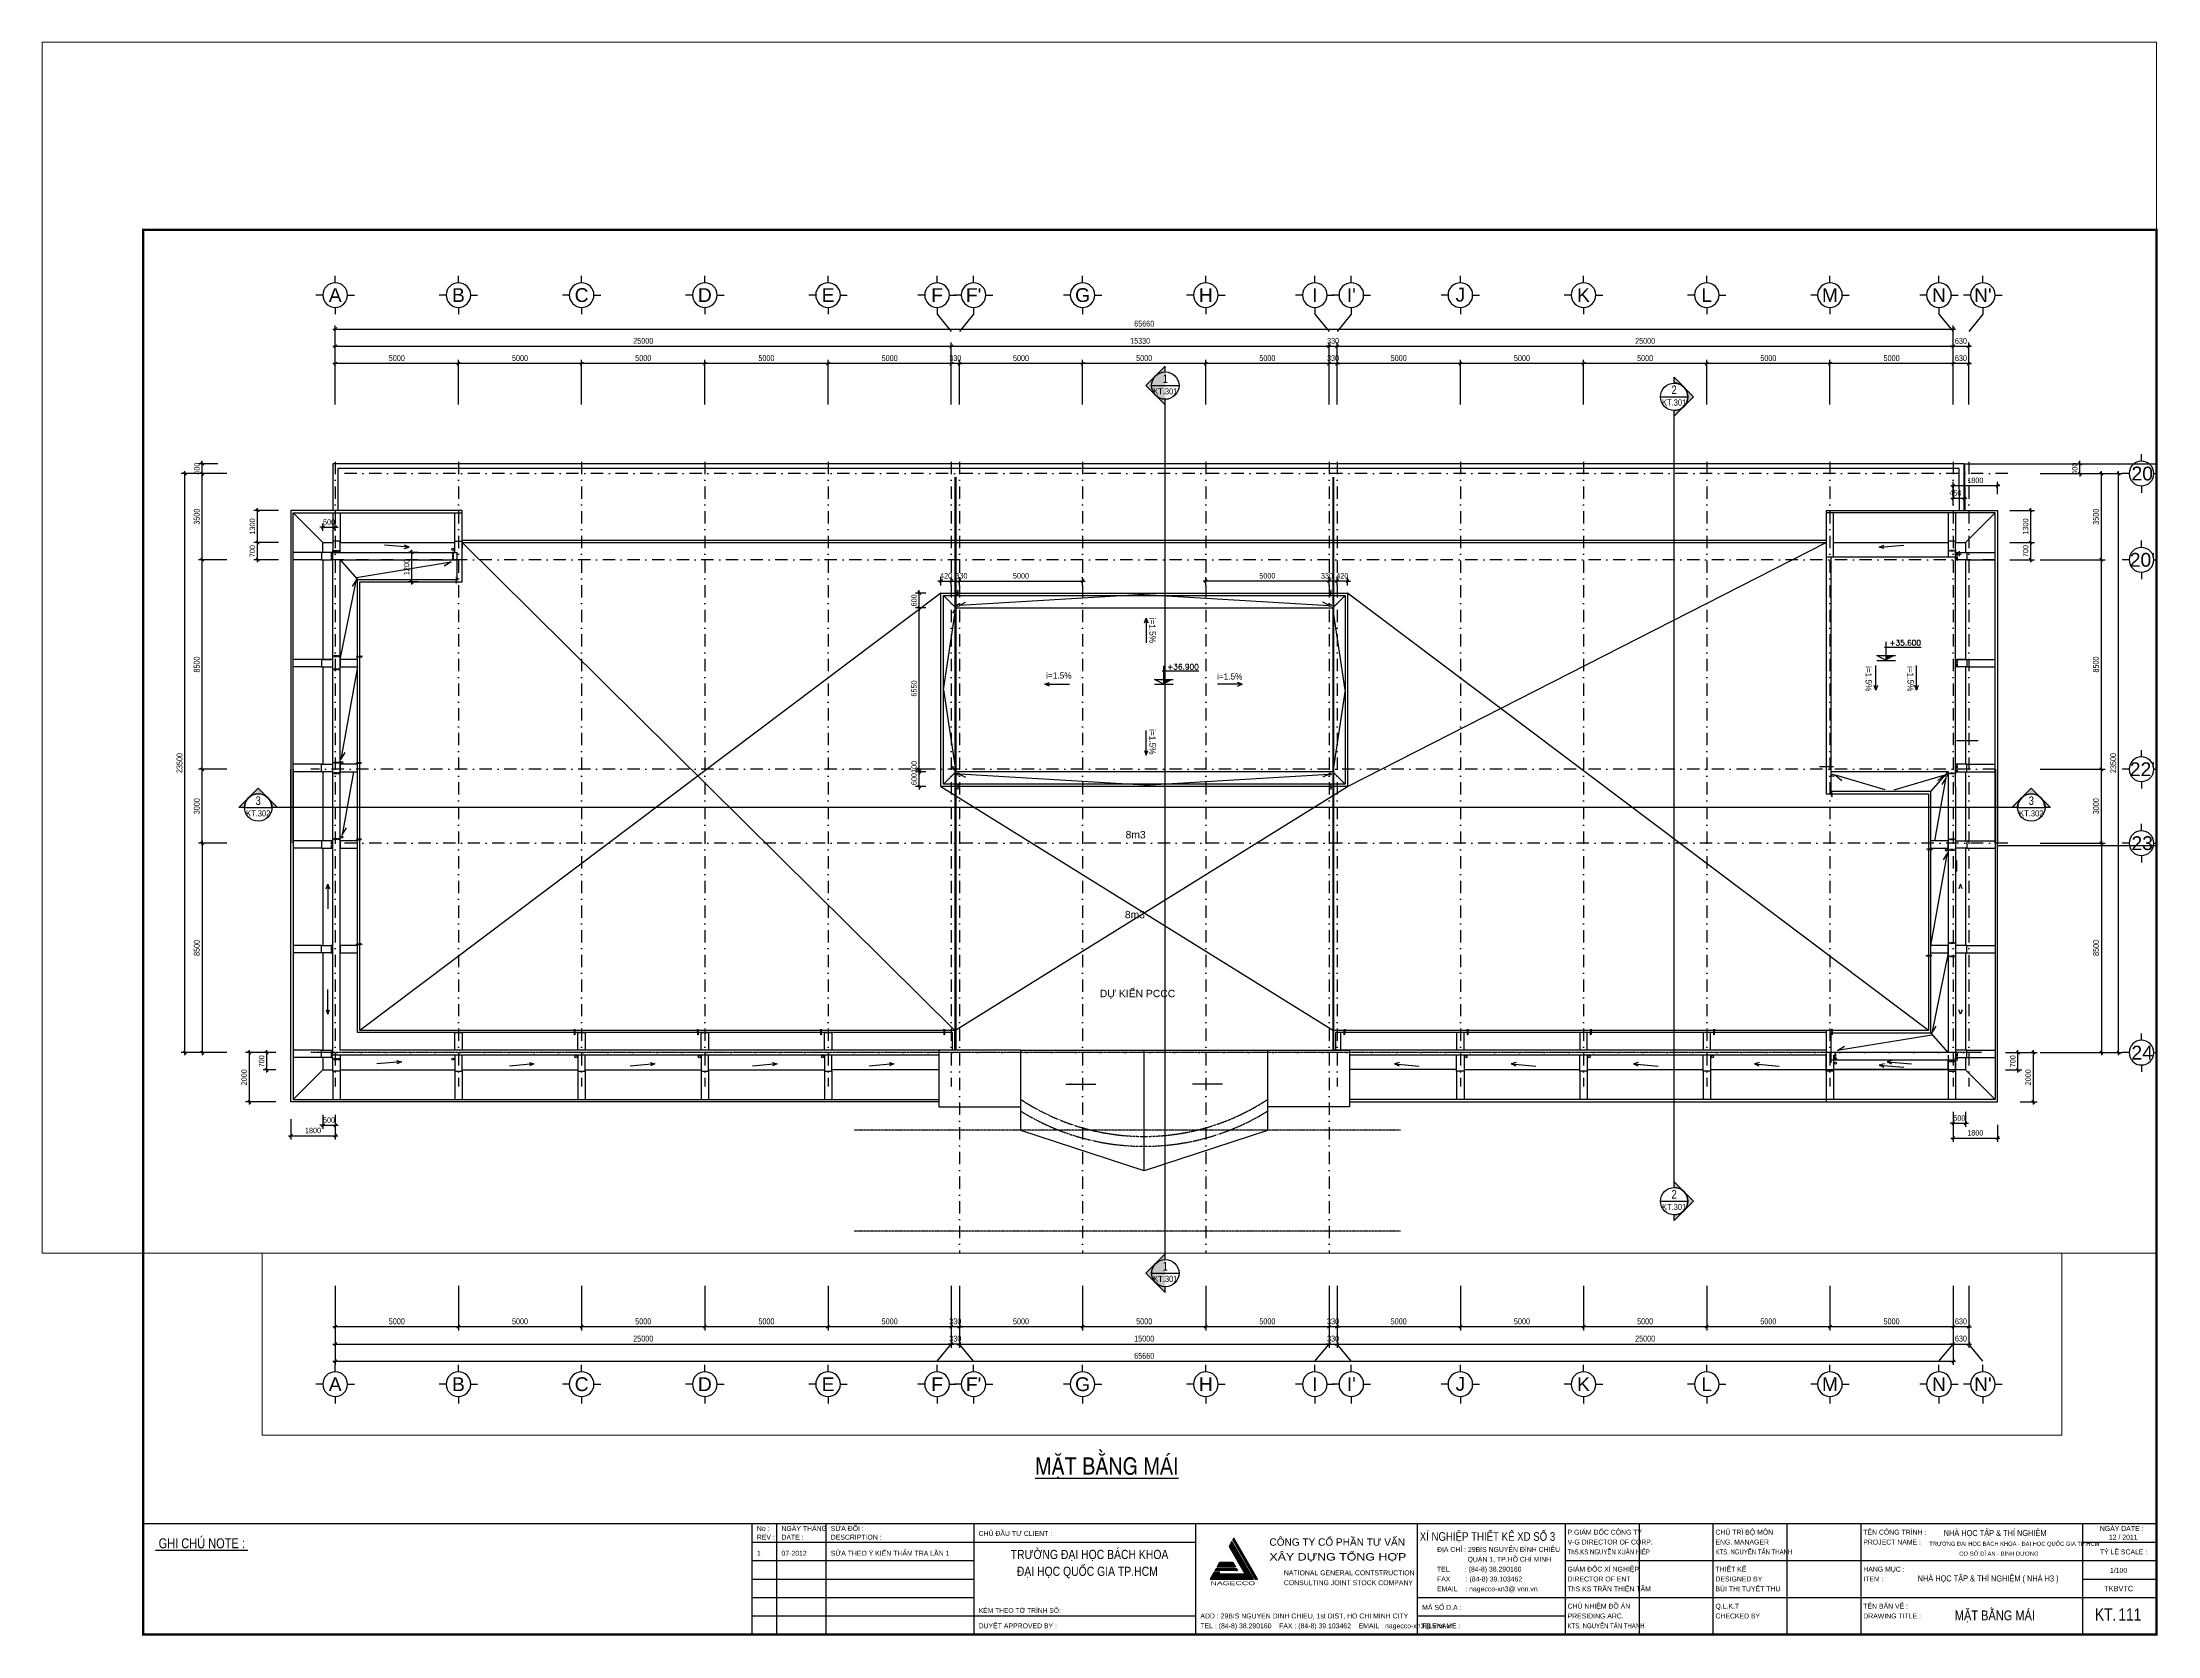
# Paper-space layout 'MB MAI' of a CAD drawing. Header units: millimetres. Extents: x -4097 to 81750, y -50 to 64610.
# The model-space entities are those that its viewports show. They can reach past a viewport. Long polylines and large blocks are cut down to what shows.
import ezdxf
from ezdxf.enums import TextEntityAlignment as Align

# ---------------------------------------------------------------- set-up
doc = ezdxf.new("R2010")
doc.units = ezdxf.units.MM
for name, pattern in [('luoi  H3$0$DASHDOT', [1, 0.5, -0.25, 0, -0.25]), ('luoi  H3$0$DASHDOT2', [0.5, 0.25, -0.125, 0, -0.125]), ('TT MAI$0$HIDDEN', [0.375, 0.25, -0.125])]:
    doc.linetypes.add(name, pattern=pattern)
for name, color, linetype in [('CUA3', 3, 'Continuous'), ('DAUCAT$0$GHICHU', 6, 'Continuous'), ('dimTT MAI$0$HATCH', 8, 'Continuous'), ('luoi  H3$0$DIM100', 9, 'Continuous'), ('luoi  H3$0$GHICHU', 40, 'Continuous'), ('luoi  H3$0$KH TRUC100', 7, 'Continuous'), ('luoi  H3$0$luoi  khe', 7, 'Continuous'), ('luoi  H3$0$truc 3', 8, 'Continuous'), ('luoi  H3$0$TRUC9', 251, 'luoi  H3$0$DASHDOT'), ('TEXT', 7, 'Continuous'), ('text MAI$0$3', 4, 'Continuous'), ('text MAI$0$DBAO', 7, 'Continuous'), ('text MAI$0$DODOC2', 7, 'Continuous'), ('text MAI$0$TEXT4', 4, 'Continuous'), ('text MAI$0$textH3', 4, 'Continuous'), ('TT MAI$0$03', 4, 'Continuous'), ('TT MAI$0$3', 4, 'Continuous'), ('TT MAI$0$DIM', 9, 'Continuous'), ('TT MAI$0$DODOC2', 7, 'Continuous'), ('TT MAI$0$HATCH', 8, 'Continuous'), ('TT MAI$0$KHUATNGAN', 2, 'TT MAI$0$HIDDEN'), ('TT MAI$0$TBI241', 241, 'Continuous'), ('TT MAI$0$TEXT4', 4, 'Continuous'), ('TT MAI$0$VACH121', 121, 'Continuous')]:
    doc.layers.add(name, color=color, linetype=linetype)
doc.layers.add('KHUNG H3$0$KHUNG H3$0$MBANG HAM H3$0$KHUNGTEN', color=7, linetype='Continuous', lineweight=30)
doc.styles.add('C', font='vhelvcn_0.ttf')
doc.styles.add('DAUCAT$0$Tahoma', font='tahoma_1.ttf')
doc.styles.add('DAUCAT$0$VSIMPLEX.SHX', font='VSIMPLEX.SHX', dxfattribs={"width": 0.8})
doc.styles.add('dimTT MAI$0$Standard', font='txt')
doc.styles.add('dimTT MAI$0$VSIMPLEX.SHX', font='VSIMPLEX.SHX', dxfattribs={"width": 0.8})
doc.styles.add('KHUNG H3$0$KHUNG H3$0$KHUNG H3$0$MBANG HAM H3$0$VNI-HELVE', font='vhelven_0.ttf')
doc.styles.add('KHUNG H3$0$KHUNG H3$0$MBANG HAM H3$0$AVO-DAM', font='vavob_0.ttf')
doc.styles.add('KHUNG H3$0$KHUNG H3$0$MBANG HAM H3$0$VNHEL', font='vhelven_0.ttf', dxfattribs={"width": 0.8})
doc.styles.add('KHUNG H3$0$KHUNG H3$0$MBANG HAM H3$0$VNI-AVO', font='vavon_0.ttf')
doc.styles.add('KHUNG H3$0$KHUNG H3$0$MBANG HAM H3$0$VNI-HELVE', font='vhelven_0.ttf')
doc.styles.add('luoi  H3$0$VHELVEN', font='vhelven_0.ttf')
doc.styles.add('luoi  H3$0$VSIMPLEX.SHX', font='VSIMPLEX.SHX', dxfattribs={"width": 0.8})
doc.styles.add('text MAI$0$ROMAND', font='romand', dxfattribs={"height": 7000})
doc.styles.add('text MAI$0$Standard', font='txt')
doc.styles.add('text MAI$0$VNI-HELVE', font='vhelven_0.ttf')
doc.styles.add('TT MAI$0$KT', font='simplex.shx', dxfattribs={"width": 0.9, "height": 250})
doc.styles.add('VNI-HELVE', font='vhelven_0.ttf')
doc.dimstyles.new('dimTT MAI$0$1-100', dxfattribs={"dimscale": 0, "dimtxt": 220, "dimasz": 120, "dimexe": 150, "dimexo": 300, "dimgap": 100, "dimtad": 1, "dimdec": 0, "dimzin": 0, "dimdsep": 46, "dimtxsty": 'dimTT MAI$0$VSIMPLEX.SHX', "dimblk1": 'dimTT MAI$0$_OBLIQUE', "dimblk2": 'dimTT MAI$0$_OBLIQUE', "dimsah": 1, "dimcen": 0, "dimdle": 100, "dimclrd": 2, "dimclre": 2, "dimclrt": 4, "dimadec": 0, "dimazin": 0, "dimtfac": 1, "dimtdec": 0, "dimtix": 1, "dimtmove": 2, "dimatfit": 3, "dimfxl": 0, "dimtolj": 1, "dimtzin": 0, "dimlwd": -1, "dimlwe": -1, "dimarcsym": 0})
doc.dimstyles.new('dimTT MAI$0$Standard', dxfattribs={"dimtxt": 0.18, "dimasz": 0.18, "dimexe": 0.18, "dimexo": 0.0625, "dimgap": 0.09, "dimtad": 0, "dimtih": 1, "dimtoh": 1, "dimdec": 4, "dimzin": 0, "dimdsep": 46, "dimtxsty": 'dimTT MAI$0$Standard', "dimcen": 0.09, "dimadec": 0, "dimazin": 0, "dimtfac": 1, "dimtdec": 4, "dimtofl": 0, "dimtmove": 0, "dimatfit": 3, "dimfxl": 0, "dimtolj": 1, "dimtzin": 0, "dimarcsym": 0})
doc.dimstyles.new('luoi  H3$0$100', dxfattribs={"dimscale": 0, "dimtxt": 240, "dimasz": 120, "dimexe": 150, "dimexo": 300, "dimgap": 100, "dimtad": 1, "dimdec": 0, "dimzin": 0, "dimdsep": 46, "dimtxsty": 'luoi  H3$0$VSIMPLEX.SHX', "dimblk1": 'luoi  H3$0$_OBLIQUE', "dimblk2": 'luoi  H3$0$_OBLIQUE', "dimsah": 1, "dimcen": 0, "dimdle": 100, "dimclrd": 2, "dimclre": 2, "dimclrt": 4, "dimadec": 0, "dimazin": 0, "dimtfac": 1, "dimtdec": 0, "dimtix": 1, "dimtmove": 2, "dimatfit": 3, "dimfxl": 0, "dimtolj": 1, "dimtzin": 0, "dimlwd": -1, "dimlwe": -1, "dimarcsym": 0})
doc.dimstyles.new('TT MAI$0$MUITEN', dxfattribs={"dimtxt": 0.18, "dimasz": 200, "dimexe": 150, "dimexo": 0, "dimgap": 100, "dimtad": 1, "dimdec": 0, "dimzin": 0, "dimdsep": 46, "dimtxsty": 'TT MAI$0$KT', "dimcen": 0.09, "dimdle": 150, "dimclrt": 7, "dimadec": 0, "dimazin": 0, "dimtfac": 1, "dimtdec": 0, "dimtofl": 0, "dimtmove": 2, "dimatfit": 3, "dimfxl": 0, "dimtolj": 1, "dimtzin": 0, "dimarcsym": 0})

# ---------------------------------------------------------------- blocks, each defined once
blk = doc.blocks.new('KHUNG H3$0$KHUNG H3$0$MBANG HAM H3$0$LOGO-NAGECCO')
h = blk.add_hatch()
h.set_pattern_fill('ANSI31', color=30, scale=200, style=0)
h.set_pattern_definition([(45, (-35192.295, -12815.76), (-17.67767, 17.67767), [])])
h.paths.add_polyline_path([(1414, 200), (346, 200), (393, 280), (162, 280), (0, 0), (1760, 0), (880, 1524), (765, 1324)])
h = blk.add_hatch()
h.set_pattern_fill('ANSI31', color=256, scale=150, style=0)
h.set_pattern_definition([(45, (-35192.295, -12815.76), (-13.258252, 13.258252), [])])
h.paths.add_polyline_path([(961, 1664), (915, 1584), (1829, 0), (1922, 0)])
h.paths.add_polyline_path([(1021, 480), (906, 680), (393, 680), (277, 480)])
h.paths.add_polyline_path([(242, 420), (196, 340), (1102, 340), (1056, 420)])
at = {"color": 30}
blk.add_lwpolyline([(1414, 200), (346, 200), (393, 280), (162, 280), (0, 0), (1760, 0), (880, 1524), (765, 1324)], close=True, dxfattribs=at)
for points in [[(915, 1584), (1829, 0), (1922, 0), (961, 1664)], [(242, 420), (1056, 420), (1102, 340), (196, 340)], [(906, 680), (1021, 480), (277, 480), (393, 680)]]:
    blk.add_lwpolyline(points, close=True)
at = {"style": 'KHUNG H3$0$KHUNG H3$0$MBANG HAM H3$0$VNHEL', "width": 1.6}
blk.add_text('NAGECCO', height=160, dxfattribs=at).set_placement((10, -250))
blk = doc.blocks.new('KHUNG H3')
at = {"color": 6}
for p, q in [((24701, 4500), (24701, 0)), ((33701, 4500), (33701, 0)), ((42701, 4500), (42701, 0)), ((51702, 4500), (51702, 0)), ((57702, 4500), (57702, 0)), ((69702, 4500), (69702, 0)), ((78703, 4500), (78703, 0))]:
    blk.add_line(p, q, dxfattribs=at)
for p, q in [((25701, 4500), (25701, 0)), ((27701, 4500), (27701, 0)), ((24701, 3750), (42701, 3750)), ((24701, 3000), (33701, 3000)), ((24701, 2250), (33701, 2250)), ((24701, 1500), (33701, 1500)), ((24701, 750), (42701, 750))]:
    blk.add_line(p, q)
at = {"color": 4}
for p, q in [((60702, 4500), (60702, 0)), ((63702, 4500), (63702, 0)), ((66702, 4500), (66702, 0)), ((78703, 3750), (81703, 3750)), ((57702, 3000), (69702, 3000)), ((69702, 3000), (81703, 3000)), ((78703, 2250), (81703, 2250)), ((51702, 1500), (81703, 1500)), ((51702, 750), (57702, 750))]:
    blk.add_line(p, q, dxfattribs=at)
at = {"color": 6, "const_width": 100}
blk.add_lwpolyline([(0, 0), (0, 57000), (81700, 57000), (81700, 0)], close=True, dxfattribs=at)
blk.add_lwpolyline([(0, 0), (81700, 0), (81700, 57000), (0, 57000)], close=True)
at = {"color": 6, "const_width": 50}
blk.add_lwpolyline([(0, 4500), (81703, 4500)], dxfattribs=at)
blk.add_lwpolyline([(0, 4500), (81703, 4500)], dxfattribs=at)
at = {"xscale": 1.000033976044506, "yscale": 1.000033975928091, "zscale": 1.000033976103832}
blk.add_blockref('KHUNG H3$0$KHUNG H3$0$MBANG HAM H3$0$LOGO-NAGECCO', (43301, 2250), dxfattribs=at)
for s, height, style, width, p in [('No :', 200, 'KHUNG H3$0$KHUNG H3$0$MBANG HAM H3$0$VNI-HELVE', 0.8, (24901, 4200)), ('NGAØY THAÙNG :', 200.01, 'KHUNG H3$0$KHUNG H3$0$MBANG HAM H3$0$VNI-HELVE', 0.8, (25901, 4200)), ('SÖÛA ÑOÅI :', 200.01, 'KHUNG H3$0$KHUNG H3$0$MBANG HAM H3$0$VNI-HELVE', 0.8, (27901, 4200)), ('P.GIAÙM ÑOÁC COÂNG TY', 200.01, 'KHUNG H3$0$KHUNG H3$0$MBANG HAM H3$0$VNI-HELVE', 0.8, (57802, 4050)), ('CHUÛ TRÌ BOÄ MOÂN', 200.01, 'KHUNG H3$0$KHUNG H3$0$MBANG HAM H3$0$VNI-HELVE', 0.8, (63802, 4050)), ('TEÂN COÂNG TRÌNH :', 200.01, 'KHUNG H3$0$KHUNG H3$0$MBANG HAM H3$0$VNI-HELVE', 0.8, (69802, 4050)), ('NHAØ HOÏC TAÄP & THÍ NGHIEÄM', 245.11, 'KHUNG H3$0$KHUNG H3$0$MBANG HAM H3$0$VNI-HELVE', 0.8, (73065, 3995)), ('NGAØY DATE :', 200.01, 'KHUNG H3$0$KHUNG H3$0$MBANG HAM H3$0$VNI-HELVE', 0.8, (79403, 4200)), ('%%U GHI CHUÙ NOTE : ', 400.01, 'KHUNG H3$0$KHUNG H3$0$MBANG HAM H3$0$VNI-HELVE', 0.8, (500, 3500)), ('REV :', 200, 'KHUNG H3$0$KHUNG H3$0$MBANG HAM H3$0$VNI-HELVE', 0.8, (24901, 3850)), ('DATE :', 200, 'KHUNG H3$0$KHUNG H3$0$MBANG HAM H3$0$VNI-HELVE', 0.8, (25901, 3850)), ('SÖÛA THEO YÙ KIEÁN THAÅM TRA LAÀN 1', 200.01, 'KHUNG H3$0$KHUNG H3$0$KHUNG H3$0$MBANG HAM H3$0$VNI-HELVE', 0.8, (27901, 3195)), ('DESCRIPTION :', 200.01, 'KHUNG H3$0$KHUNG H3$0$MBANG HAM H3$0$VNI-HELVE', 0.8, (27901, 3850)), ('CHUÛ ÑAÀU TÖ CLIENT :', 200.01, 'KHUNG H3$0$KHUNG H3$0$MBANG HAM H3$0$VNI-HELVE', 0.8, (33901, 4000)), ('COÂNG TY COÅ PHAÀN TÖ VAÁN', 300.01, 'KHUNG H3$0$KHUNG H3$0$MBANG HAM H3$0$VNI-HELVE', 0.975, (45702, 3600)), ('XÍ NGHIEÄP THIEÁT KEÁ XD SOÁ 3', 350.01, 'KHUNG H3$0$KHUNG H3$0$MBANG HAM H3$0$VNI-HELVE', 0.8, (51802, 3800)), ('ÑÒA CHÆ : 29BIS NGUYEÃN ÑÌNH CHIEÅU', 200.01, 'KHUNG H3$0$KHUNG H3$0$MBANG HAM H3$0$VNI-HELVE', 0.8, (52502, 3350)), ('V-G DIRECTOR OF CORP.', 200.01, 'KHUNG H3$0$KHUNG H3$0$MBANG HAM H3$0$VNI-HELVE', 0.8, (57802, 3650)), ('ThS.KS NGUYEÃN XUAÂN HIEÄP', 200.01, 'KHUNG H3$0$KHUNG H3$0$MBANG HAM H3$0$VNI-HELVE', 0.7, (57802, 3250)), ('KTS. NGUYEÃN TAÁN THANH', 200.01, 'KHUNG H3$0$KHUNG H3$0$MBANG HAM H3$0$VNI-HELVE', 0.7, (63802, 3250)), ('ENG. MANAGER', 200.01, 'KHUNG H3$0$KHUNG H3$0$MBANG HAM H3$0$VNI-HELVE', 0.8, (63802, 3650)), ('PROJECT NAME :', 200.01, 'KHUNG H3$0$KHUNG H3$0$MBANG HAM H3$0$VNI-HELVE', 0.8, (69802, 3650)), ('TRÖÔØNG ÑAÏI HOÏC BAÙCH KHOA - ÑAÏI HOÏC QUOÁC GIA TP.HCM', 167.12, 'KHUNG H3$0$KHUNG H3$0$MBANG HAM H3$0$VNI-HELVE', 0.8, (72482, 3596)), ('TYÛ LEÄ SCALE :', 200.01, 'KHUNG H3$0$KHUNG H3$0$MBANG HAM H3$0$VNI-HELVE', 0.8, (79403, 3250)), ('1', 200, 'KHUNG H3$0$KHUNG H3$0$KHUNG H3$0$MBANG HAM H3$0$VNI-HELVE', 0.8, (24901, 3195)), ('07-2012', 200, 'KHUNG H3$0$KHUNG H3$0$KHUNG H3$0$MBANG HAM H3$0$VNI-HELVE', 0.8, (25901, 3195)), ('XAÂY DÖÏNG TOÅNG HÔÏP', 300.01, 'KHUNG H3$0$KHUNG H3$0$MBANG HAM H3$0$VNI-HELVE', 1.2, (45702, 3000)), ('NATIONAL GENERAL CONTSTRUCTION', 200.01, 'KHUNG H3$0$KHUNG H3$0$MBANG HAM H3$0$VNI-HELVE', 0.8, (46288, 2400)), ('TEL        : (84-8) 38.290160', 200.01, 'KHUNG H3$0$KHUNG H3$0$MBANG HAM H3$0$VNI-HELVE', 0.8, (52502, 2550)), ('                QUAÄN 1, TP.HOÀ CHÍ MINH', 200.01, 'KHUNG H3$0$KHUNG H3$0$MBANG HAM H3$0$VNI-HELVE', 0.8, (52502, 2950)), ('GIAÙM ÑOÁC XÍ NGHIEÄP', 200.01, 'KHUNG H3$0$KHUNG H3$0$MBANG HAM H3$0$VNI-HELVE', 0.8, (57802, 2550)), ('THIEÁT KEÁ', 200, 'KHUNG H3$0$KHUNG H3$0$MBANG HAM H3$0$VNI-HELVE', 0.8, (63802, 2550)), ('HAÏNG MUÏC :', 200.01, 'KHUNG H3$0$KHUNG H3$0$MBANG HAM H3$0$VNI-HELVE', 0.8, (69802, 2550)), ('CÔ SÔÛ DÓ AN - BÌNH DÖÔNG', 167.12, 'KHUNG H3$0$KHUNG H3$0$MBANG HAM H3$0$VNI-HELVE', 0.8, (73695, 3195)), ('CONSULTING JOINT STOCK COMPANY', 200.01, 'KHUNG H3$0$KHUNG H3$0$MBANG HAM H3$0$VNI-HELVE', 0.8, (46288, 2000)), ('FAX        : (84-8) 39.103462', 200.01, 'KHUNG H3$0$KHUNG H3$0$MBANG HAM H3$0$VNI-HELVE', 0.8, (52502, 2150)), ('EMAIL    : nagecco-xn3@ vnn.vn', 200.01, 'KHUNG H3$0$KHUNG H3$0$MBANG HAM H3$0$VNI-HELVE', 0.8, (52502, 1750)), ('ThS.KS TRAÀN THIEÄN TAÂM', 200.01, 'KHUNG H3$0$KHUNG H3$0$MBANG HAM H3$0$VNI-HELVE', 0.8, (57802, 1750)), ('DIRECTOR OF ENT', 200.01, 'KHUNG H3$0$KHUNG H3$0$MBANG HAM H3$0$VNI-HELVE', 0.8, (57802, 2150)), ('DESIGNED BY', 200.01, 'KHUNG H3$0$KHUNG H3$0$MBANG HAM H3$0$VNI-HELVE', 0.8, (63802, 2150)), ('BUØI THÒ TUYEÁT THU', 200.01, 'KHUNG H3$0$KHUNG H3$0$MBANG HAM H3$0$VNI-HELVE', 0.8, (63802, 1750)), ('ITEM :', 200, 'KHUNG H3$0$KHUNG H3$0$MBANG HAM H3$0$VNI-HELVE', 0.8, (69802, 2150)), ('NHAØ HOÏC TAÄP & THÍ NGHIEÄM ( NHAØ H3 )', 245.11, 'KHUNG H3$0$KHUNG H3$0$MBANG HAM H3$0$VNI-HELVE', 0.8, (72008, 2150)), ('TKBVTC', 221.9, 'KHUNG H3$0$KHUNG H3$0$MBANG HAM H3$0$VNI-HELVE', 0.8, (79584, 1751)), ('MAÕ SOÁ D.A :', 200.01, 'KHUNG H3$0$KHUNG H3$0$MBANG HAM H3$0$VNI-HELVE', 0.8, (51902, 1000)), ('CHUÛ NHIEÄM ÑOÀ AÙN', 200.01, 'KHUNG H3$0$KHUNG H3$0$MBANG HAM H3$0$VNI-HELVE', 0.8, (57802, 1050)), ('Q.L.K.T', 200, 'KHUNG H3$0$KHUNG H3$0$MBANG HAM H3$0$VNI-HELVE', 0.8, (63802, 1050)), ('TEÂN BAÛN VEÕ :', 200.01, 'KHUNG H3$0$KHUNG H3$0$MBANG HAM H3$0$VNI-HELVE', 0.8, (69802, 1050)), ('DUYEÄT APPROVED BY :', 200.01, 'KHUNG H3$0$KHUNG H3$0$MBANG HAM H3$0$VNI-HELVE', 0.8, (33901, 250)), ('ADD : 29BIS NGUYEN DINH CHIEU, 1st DIST, HO CHI MINH CITY', 200.01, 'KHUNG H3$0$KHUNG H3$0$MBANG HAM H3$0$VNI-HELVE', 0.8, (42901, 650)), ('TEL : (84-8) 38.290160    FAX : (84-8) 39.103462    EMAIL : nagecco-xn3@ vnn.vn', 200.01, 'KHUNG H3$0$KHUNG H3$0$MBANG HAM H3$0$VNI-HELVE', 0.8, (42901, 250)), ('FILENAME :', 200, 'KHUNG H3$0$KHUNG H3$0$MBANG HAM H3$0$VNI-HELVE', 0.8, (51902, 250)), ('KTS. NGUYEÃN TAÁN THANH', 200.01, 'KHUNG H3$0$KHUNG H3$0$MBANG HAM H3$0$VNI-HELVE', 0.7, (57802, 250)), ('PRESIDING ARC.', 200.01, 'KHUNG H3$0$KHUNG H3$0$MBANG HAM H3$0$VNI-HELVE', 0.8, (57802, 650)), ('CHECKED BY', 200, 'KHUNG H3$0$KHUNG H3$0$MBANG HAM H3$0$VNI-HELVE', 0.8, (63802, 650)), ('DRAWING TITLE :', 200.01, 'KHUNG H3$0$KHUNG H3$0$MBANG HAM H3$0$VNI-HELVE', 0.8, (69802, 650))]:
    blk.add_text(s, height=height, dxfattribs=dict(style=style, width=width)).set_placement(p)
at = {"color": 2, "style": 'KHUNG H3$0$KHUNG H3$0$MBANG HAM H3$0$VNI-HELVE', "width": 0.8}
for s, height, p in [('12 / 2011', 200, (79770, 3850)), ('KT.      ', 500, (79203, 562))]:
    blk.add_text(s, height=height, dxfattribs=at).set_placement(p)
at = {"layer": 'KHUNG H3$0$KHUNG H3$0$MBANG HAM H3$0$KHUNGTEN', "style": 'KHUNG H3$0$KHUNG H3$0$MBANG HAM H3$0$VNI-AVO', "width": 0.85}
for s, p in [('TRÖÔØNG ÑAÏI HOÏC BAÙCH KHOA ', (35203, 3062)), ('ÑAÏI HOÏC QUOÁC GIA TP.HCM', (35450, 2377))]:
    blk.add_text(s, height=371.38, dxfattribs=at).set_placement(p)
at = {"layer": 'KHUNG H3$0$KHUNG H3$0$MBANG HAM H3$0$KHUNGTEN', "style": 'KHUNG H3$0$KHUNG H3$0$MBANG HAM H3$0$AVO-DAM'}
blk.add_text('KEØM THEO TÔØ TRÌNH SOÁ:', height=195.87, dxfattribs=at).set_placement((33909, 874))
blk = doc.blocks.new('luoi  H3$0$_OBLIQUE')
at = {"color": 0, "linetype": 'ByBlock'}
blk.add_line((-0.5, -0.5), (0.5, 0.5), dxfattribs=at)
blk = doc.blocks.new('*D360')
at = {"layer": 'DEFPOINTS', "color": 0, "ltscale": 2}
for p in [(-4100, 8500), (-5397, 0), (-4100, 0)]:
    blk.add_point(p, dxfattribs=at)
at = {"layer": 'luoi  H3$0$DIM100', "color": 2, "ltscale": 2}
for p, q in [((-5397, 8600), (-5397, -100)), ((-4400, 8500), (-5547, 8500)), ((-4400, 0), (-5547, 0))]:
    blk.add_line(p, q, dxfattribs=at)
at = {"layer": 'luoi  H3$0$DIM100', "color": 2, "ltscale": 2, "xscale": 120, "yscale": 120, "zscale": 120}
for p, rotation in [((-5397, 8500), 90), ((-5397, 0), 270)]:
    blk.add_blockref('luoi  H3$0$_OBLIQUE', p, dxfattribs=dict(at, rotation=rotation))
at = {"layer": 'luoi  H3$0$DIM100', "color": 4, "ltscale": 2, "insert": (-5617, 4250), "char_height": 240, "attachment_point": 5, "rotation": 90, "style": 'luoi  H3$0$VSIMPLEX.SHX'}
blk.add_mtext('\\A1;8500', dxfattribs=at)
blk = doc.blocks.new('*D221')
at = {"layer": 'DEFPOINTS', "color": 0, "ltscale": 2}
for p in [(-5397, 11500), (-4100, 11500), (-4100, 8500)]:
    blk.add_point(p, dxfattribs=at)
at = {"layer": 'luoi  H3$0$DIM100', "color": 2, "ltscale": 2}
for p, q in [((-4400, 11500), (-5547, 11500)), ((-5397, 8400), (-5397, 11600)), ((-4400, 8500), (-5547, 8500))]:
    blk.add_line(p, q, dxfattribs=at)
at = {"layer": 'luoi  H3$0$DIM100', "color": 2, "ltscale": 2, "xscale": 120, "yscale": 120, "zscale": 120}
for p, rotation in [((-5397, 11500), 90), ((-5397, 8500), 270)]:
    blk.add_blockref('luoi  H3$0$_OBLIQUE', p, dxfattribs=dict(at, rotation=rotation))
at = {"layer": 'luoi  H3$0$DIM100', "color": 4, "ltscale": 2, "insert": (-5617, 10000), "char_height": 240, "attachment_point": 5, "rotation": 90, "style": 'luoi  H3$0$VSIMPLEX.SHX'}
blk.add_mtext('\\A1;3000', dxfattribs=at)
blk = doc.blocks.new('*D222')
at = {"layer": 'DEFPOINTS', "color": 0, "ltscale": 2}
for p in [(-5397, 20000), (-4100, 20000), (-4100, 11500)]:
    blk.add_point(p, dxfattribs=at)
at = {"layer": 'luoi  H3$0$DIM100', "color": 2, "ltscale": 2}
for p, q in [((-4400, 20000), (-5547, 20000)), ((-5397, 11400), (-5397, 20100)), ((-4400, 11500), (-5547, 11500))]:
    blk.add_line(p, q, dxfattribs=at)
at = {"layer": 'luoi  H3$0$DIM100', "color": 2, "ltscale": 2, "xscale": 120, "yscale": 120, "zscale": 120}
for p, rotation in [((-5397, 20000), 90), ((-5397, 11500), 270)]:
    blk.add_blockref('luoi  H3$0$_OBLIQUE', p, dxfattribs=dict(at, rotation=rotation))
at = {"layer": 'luoi  H3$0$DIM100', "color": 4, "ltscale": 2, "insert": (-5617, 15750), "char_height": 240, "attachment_point": 5, "rotation": 90, "style": 'luoi  H3$0$VSIMPLEX.SHX'}
blk.add_mtext('\\A1;8500', dxfattribs=at)
blk = doc.blocks.new('*D223')
at = {"layer": 'DEFPOINTS', "color": 0, "ltscale": 2}
for p in [(-5397, 23500), (-4100, 23500), (-4100, 20000)]:
    blk.add_point(p, dxfattribs=at)
at = {"layer": 'luoi  H3$0$DIM100', "color": 2, "ltscale": 2}
for p, q in [((-4400, 23500), (-5547, 23500)), ((-5397, 19900), (-5397, 23600)), ((-4400, 20000), (-5547, 20000))]:
    blk.add_line(p, q, dxfattribs=at)
at = {"layer": 'luoi  H3$0$DIM100', "color": 2, "ltscale": 2, "xscale": 120, "yscale": 120, "zscale": 120}
for p, rotation in [((-5397, 23500), 90), ((-5397, 20000), 270)]:
    blk.add_blockref('luoi  H3$0$_OBLIQUE', p, dxfattribs=dict(at, rotation=rotation))
at = {"layer": 'luoi  H3$0$DIM100', "color": 4, "ltscale": 2, "insert": (-5617, 21750), "char_height": 240, "attachment_point": 5, "rotation": 90, "style": 'luoi  H3$0$VSIMPLEX.SHX'}
blk.add_mtext('\\A1;3500', dxfattribs=at)
blk = doc.blocks.new('*D224')
at = {"layer": 'DEFPOINTS', "color": 0, "ltscale": 2}
for p in [(-6097, 23500), (-4100, 23500), (-4100, 0)]:
    blk.add_point(p, dxfattribs=at)
at = {"layer": 'luoi  H3$0$DIM100', "color": 2, "ltscale": 2}
for p, q in [((-4400, 23500), (-6247, 23500)), ((-6097, -100), (-6097, 23600)), ((-4400, 0), (-6247, 0))]:
    blk.add_line(p, q, dxfattribs=at)
at = {"layer": 'luoi  H3$0$DIM100', "color": 2, "ltscale": 2, "xscale": 120, "yscale": 120, "zscale": 120}
for p, rotation in [((-6097, 23500), 90), ((-6097, 0), 270)]:
    blk.add_blockref('luoi  H3$0$_OBLIQUE', p, dxfattribs=dict(at, rotation=rotation))
at = {"layer": 'luoi  H3$0$DIM100', "color": 4, "ltscale": 2, "insert": (-6317, 11750), "char_height": 240, "attachment_point": 5, "rotation": 90, "style": 'luoi  H3$0$VSIMPLEX.SHX'}
blk.add_mtext('\\A1;23500', dxfattribs=at)
blk = doc.blocks.new('*D225')
at = {"layer": 'DEFPOINTS', "color": 0, "ltscale": 2}
for p in [(65660, -14207), (66290, -14207), (65660, -16166)]:
    blk.add_point(p, dxfattribs=at)
at = {"layer": 'luoi  H3$0$DIM100', "color": 2, "ltscale": 2}
for p, q in [((65660, -14507), (65660, -16316)), ((66290, -14507), (66290, -16316)), ((65660, -16166), (65540, -16166)), ((66290, -16166), (65660, -16166)), ((66290, -16166), (66410, -16166))]:
    blk.add_line(p, q, dxfattribs=at)
at = {"layer": 'luoi  H3$0$DIM100', "color": 2, "ltscale": 2, "xscale": 120, "yscale": 120, "zscale": 120}
blk.add_blockref('luoi  H3$0$_OBLIQUE', (65660, -16166), dxfattribs=at)
at = {"layer": 'luoi  H3$0$DIM100', "color": 2, "ltscale": 2, "xscale": 120, "yscale": 120, "zscale": 120, "rotation": 180}
blk.add_blockref('luoi  H3$0$_OBLIQUE', (66290, -16166), dxfattribs=at)
at = {"layer": 'luoi  H3$0$DIM100', "color": 4, "ltscale": 2, "insert": (65975, -15946), "char_height": 240, "attachment_point": 5, "style": 'luoi  H3$0$VSIMPLEX.SHX'}
blk.add_mtext('\\A1;630', dxfattribs=at)
blk = doc.blocks.new('*D226')
at = {"layer": 'DEFPOINTS', "color": 0, "ltscale": 2}
for p in [(60660, -14207), (65660, -14207), (60660, -16166)]:
    blk.add_point(p, dxfattribs=at)
at = {"layer": 'luoi  H3$0$DIM100', "color": 2, "ltscale": 2}
for p, q in [((60660, -14507), (60660, -16316)), ((65660, -14507), (65660, -16316)), ((65760, -16166), (60560, -16166))]:
    blk.add_line(p, q, dxfattribs=at)
at = {"layer": 'luoi  H3$0$DIM100', "color": 2, "ltscale": 2, "xscale": 120, "yscale": 120, "zscale": 120, "rotation": 180}
blk.add_blockref('luoi  H3$0$_OBLIQUE', (60660, -16166), dxfattribs=at)
at = {"layer": 'luoi  H3$0$DIM100', "color": 2, "ltscale": 2, "xscale": 120, "yscale": 120, "zscale": 120}
blk.add_blockref('luoi  H3$0$_OBLIQUE', (65660, -16166), dxfattribs=at)
at = {"layer": 'luoi  H3$0$DIM100', "color": 4, "ltscale": 2, "insert": (63160, -15946), "char_height": 240, "attachment_point": 5, "style": 'luoi  H3$0$VSIMPLEX.SHX'}
blk.add_mtext('\\A1;5000', dxfattribs=at)
blk = doc.blocks.new('*D227')
at = {"layer": 'DEFPOINTS', "color": 0, "ltscale": 2}
for p in [(55660, -14207), (60660, -14207), (55660, -16166)]:
    blk.add_point(p, dxfattribs=at)
at = {"layer": 'luoi  H3$0$DIM100', "color": 2, "ltscale": 2}
for p, q in [((55660, -14507), (55660, -16316)), ((60660, -14507), (60660, -16316)), ((60760, -16166), (55560, -16166))]:
    blk.add_line(p, q, dxfattribs=at)
at = {"layer": 'luoi  H3$0$DIM100', "color": 2, "ltscale": 2, "xscale": 120, "yscale": 120, "zscale": 120, "rotation": 180}
blk.add_blockref('luoi  H3$0$_OBLIQUE', (55660, -16166), dxfattribs=at)
at = {"layer": 'luoi  H3$0$DIM100', "color": 2, "ltscale": 2, "xscale": 120, "yscale": 120, "zscale": 120}
blk.add_blockref('luoi  H3$0$_OBLIQUE', (60660, -16166), dxfattribs=at)
at = {"layer": 'luoi  H3$0$DIM100', "color": 4, "ltscale": 2, "insert": (58160, -15946), "char_height": 240, "attachment_point": 5, "style": 'luoi  H3$0$VSIMPLEX.SHX'}
blk.add_mtext('\\A1;5000', dxfattribs=at)
blk = doc.blocks.new('*D228')
at = {"layer": 'DEFPOINTS', "color": 0, "ltscale": 2}
for p in [(50660, -14207), (55660, -14207), (50660, -16166)]:
    blk.add_point(p, dxfattribs=at)
at = {"layer": 'luoi  H3$0$DIM100', "color": 2, "ltscale": 2}
for p, q in [((50660, -14507), (50660, -16316)), ((55660, -14507), (55660, -16316)), ((55760, -16166), (50560, -16166))]:
    blk.add_line(p, q, dxfattribs=at)
at = {"layer": 'luoi  H3$0$DIM100', "color": 2, "ltscale": 2, "xscale": 120, "yscale": 120, "zscale": 120, "rotation": 180}
blk.add_blockref('luoi  H3$0$_OBLIQUE', (50660, -16166), dxfattribs=at)
at = {"layer": 'luoi  H3$0$DIM100', "color": 2, "ltscale": 2, "xscale": 120, "yscale": 120, "zscale": 120}
blk.add_blockref('luoi  H3$0$_OBLIQUE', (55660, -16166), dxfattribs=at)
at = {"layer": 'luoi  H3$0$DIM100', "color": 4, "ltscale": 2, "insert": (53160, -15946), "char_height": 240, "attachment_point": 5, "style": 'luoi  H3$0$VSIMPLEX.SHX'}
blk.add_mtext('\\A1;5000', dxfattribs=at)
blk = doc.blocks.new('*D229')
at = {"layer": 'DEFPOINTS', "color": 0, "ltscale": 2}
for p in [(45660, -14207), (50660, -14207), (45660, -16166)]:
    blk.add_point(p, dxfattribs=at)
at = {"layer": 'luoi  H3$0$DIM100', "color": 2, "ltscale": 2}
for p, q in [((45660, -14507), (45660, -16316)), ((50660, -14507), (50660, -16316)), ((50760, -16166), (45560, -16166))]:
    blk.add_line(p, q, dxfattribs=at)
at = {"layer": 'luoi  H3$0$DIM100', "color": 2, "ltscale": 2, "xscale": 120, "yscale": 120, "zscale": 120, "rotation": 180}
blk.add_blockref('luoi  H3$0$_OBLIQUE', (45660, -16166), dxfattribs=at)
at = {"layer": 'luoi  H3$0$DIM100', "color": 2, "ltscale": 2, "xscale": 120, "yscale": 120, "zscale": 120}
blk.add_blockref('luoi  H3$0$_OBLIQUE', (50660, -16166), dxfattribs=at)
at = {"layer": 'luoi  H3$0$DIM100', "color": 4, "ltscale": 2, "insert": (48160, -15946), "char_height": 240, "attachment_point": 5, "style": 'luoi  H3$0$VSIMPLEX.SHX'}
blk.add_mtext('\\A1;5000', dxfattribs=at)
blk = doc.blocks.new('*D230')
at = {"layer": 'DEFPOINTS', "color": 0, "ltscale": 2}
for p in [(40660, -14207), (45660, -14207), (40660, -16166)]:
    blk.add_point(p, dxfattribs=at)
at = {"layer": 'luoi  H3$0$DIM100', "color": 2, "ltscale": 2}
for p, q in [((40660, -14507), (40660, -16316)), ((45660, -14507), (45660, -16316)), ((45760, -16166), (40560, -16166))]:
    blk.add_line(p, q, dxfattribs=at)
at = {"layer": 'luoi  H3$0$DIM100', "color": 2, "ltscale": 2, "xscale": 120, "yscale": 120, "zscale": 120, "rotation": 180}
blk.add_blockref('luoi  H3$0$_OBLIQUE', (40660, -16166), dxfattribs=at)
at = {"layer": 'luoi  H3$0$DIM100', "color": 2, "ltscale": 2, "xscale": 120, "yscale": 120, "zscale": 120}
blk.add_blockref('luoi  H3$0$_OBLIQUE', (45660, -16166), dxfattribs=at)
at = {"layer": 'luoi  H3$0$DIM100', "color": 4, "ltscale": 2, "insert": (43160, -15946), "char_height": 240, "attachment_point": 5, "style": 'luoi  H3$0$VSIMPLEX.SHX'}
blk.add_mtext('\\A1;5000', dxfattribs=at)
blk = doc.blocks.new('*D231')
at = {"layer": 'DEFPOINTS', "color": 0, "ltscale": 2}
for p in [(40330, -14207), (40660, -14207), (40330, -16166)]:
    blk.add_point(p, dxfattribs=at)
at = {"layer": 'luoi  H3$0$DIM100', "color": 2, "ltscale": 2}
for p, q in [((40330, -14507), (40330, -16316)), ((40660, -14507), (40660, -16316)), ((40330, -16166), (40210, -16166)), ((40660, -16166), (40330, -16166)), ((40660, -16166), (40780, -16166))]:
    blk.add_line(p, q, dxfattribs=at)
at = {"layer": 'luoi  H3$0$DIM100', "color": 2, "ltscale": 2, "xscale": 120, "yscale": 120, "zscale": 120}
blk.add_blockref('luoi  H3$0$_OBLIQUE', (40330, -16166), dxfattribs=at)
at = {"layer": 'luoi  H3$0$DIM100', "color": 2, "ltscale": 2, "xscale": 120, "yscale": 120, "zscale": 120, "rotation": 180}
blk.add_blockref('luoi  H3$0$_OBLIQUE', (40660, -16166), dxfattribs=at)
at = {"layer": 'luoi  H3$0$DIM100', "color": 4, "ltscale": 2, "insert": (40495, -15946), "char_height": 240, "attachment_point": 5, "style": 'luoi  H3$0$VSIMPLEX.SHX'}
blk.add_mtext('\\A1;330', dxfattribs=at)
blk = doc.blocks.new('*D232')
at = {"layer": 'DEFPOINTS', "color": 0, "ltscale": 2}
for p in [(35330, -14207), (40330, -14207), (35330, -16166)]:
    blk.add_point(p, dxfattribs=at)
at = {"layer": 'luoi  H3$0$DIM100', "color": 2, "ltscale": 2}
for p, q in [((35330, -14507), (35330, -16316)), ((40330, -14507), (40330, -16316)), ((40430, -16166), (35230, -16166))]:
    blk.add_line(p, q, dxfattribs=at)
at = {"layer": 'luoi  H3$0$DIM100', "color": 2, "ltscale": 2, "xscale": 120, "yscale": 120, "zscale": 120, "rotation": 180}
blk.add_blockref('luoi  H3$0$_OBLIQUE', (35330, -16166), dxfattribs=at)
at = {"layer": 'luoi  H3$0$DIM100', "color": 2, "ltscale": 2, "xscale": 120, "yscale": 120, "zscale": 120}
blk.add_blockref('luoi  H3$0$_OBLIQUE', (40330, -16166), dxfattribs=at)
at = {"layer": 'luoi  H3$0$DIM100', "color": 4, "ltscale": 2, "insert": (37830, -15946), "char_height": 240, "attachment_point": 5, "style": 'luoi  H3$0$VSIMPLEX.SHX'}
blk.add_mtext('\\A1;5000', dxfattribs=at)
blk = doc.blocks.new('*D233')
at = {"layer": 'DEFPOINTS', "color": 0, "ltscale": 2}
for p in [(30330, -14207), (35330, -14207), (30330, -16166)]:
    blk.add_point(p, dxfattribs=at)
at = {"layer": 'luoi  H3$0$DIM100', "color": 2, "ltscale": 2}
for p, q in [((30330, -14507), (30330, -16316)), ((35330, -14507), (35330, -16316)), ((35430, -16166), (30230, -16166))]:
    blk.add_line(p, q, dxfattribs=at)
at = {"layer": 'luoi  H3$0$DIM100', "color": 2, "ltscale": 2, "xscale": 120, "yscale": 120, "zscale": 120, "rotation": 180}
blk.add_blockref('luoi  H3$0$_OBLIQUE', (30330, -16166), dxfattribs=at)
at = {"layer": 'luoi  H3$0$DIM100', "color": 2, "ltscale": 2, "xscale": 120, "yscale": 120, "zscale": 120}
blk.add_blockref('luoi  H3$0$_OBLIQUE', (35330, -16166), dxfattribs=at)
at = {"layer": 'luoi  H3$0$DIM100', "color": 4, "ltscale": 2, "insert": (32830, -15946), "char_height": 240, "attachment_point": 5, "style": 'luoi  H3$0$VSIMPLEX.SHX'}
blk.add_mtext('\\A1;5000', dxfattribs=at)
blk = doc.blocks.new('*D234')
at = {"layer": 'DEFPOINTS', "color": 0, "ltscale": 2}
for p in [(25330, -14207), (30330, -14207), (25330, -16166)]:
    blk.add_point(p, dxfattribs=at)
at = {"layer": 'luoi  H3$0$DIM100', "color": 2, "ltscale": 2}
for p, q in [((25330, -14507), (25330, -16316)), ((30330, -14507), (30330, -16316)), ((30430, -16166), (25230, -16166))]:
    blk.add_line(p, q, dxfattribs=at)
at = {"layer": 'luoi  H3$0$DIM100', "color": 2, "ltscale": 2, "xscale": 120, "yscale": 120, "zscale": 120, "rotation": 180}
blk.add_blockref('luoi  H3$0$_OBLIQUE', (25330, -16166), dxfattribs=at)
at = {"layer": 'luoi  H3$0$DIM100', "color": 2, "ltscale": 2, "xscale": 120, "yscale": 120, "zscale": 120}
blk.add_blockref('luoi  H3$0$_OBLIQUE', (30330, -16166), dxfattribs=at)
at = {"layer": 'luoi  H3$0$DIM100', "color": 4, "ltscale": 2, "insert": (27830, -15946), "char_height": 240, "attachment_point": 5, "style": 'luoi  H3$0$VSIMPLEX.SHX'}
blk.add_mtext('\\A1;5000', dxfattribs=at)
blk = doc.blocks.new('*D235')
at = {"layer": 'DEFPOINTS', "color": 0, "ltscale": 2}
for p in [(25000, -14207), (25330, -14207), (25000, -16166)]:
    blk.add_point(p, dxfattribs=at)
at = {"layer": 'luoi  H3$0$DIM100', "color": 2, "ltscale": 2}
for p, q in [((25000, -14507), (25000, -16316)), ((25330, -14507), (25330, -16316)), ((25000, -16166), (24880, -16166)), ((25330, -16166), (25000, -16166)), ((25330, -16166), (25450, -16166))]:
    blk.add_line(p, q, dxfattribs=at)
at = {"layer": 'luoi  H3$0$DIM100', "color": 2, "ltscale": 2, "xscale": 120, "yscale": 120, "zscale": 120}
blk.add_blockref('luoi  H3$0$_OBLIQUE', (25000, -16166), dxfattribs=at)
at = {"layer": 'luoi  H3$0$DIM100', "color": 2, "ltscale": 2, "xscale": 120, "yscale": 120, "zscale": 120, "rotation": 180}
blk.add_blockref('luoi  H3$0$_OBLIQUE', (25330, -16166), dxfattribs=at)
at = {"layer": 'luoi  H3$0$DIM100', "color": 4, "ltscale": 2, "insert": (25165, -15946), "char_height": 240, "attachment_point": 5, "style": 'luoi  H3$0$VSIMPLEX.SHX'}
blk.add_mtext('\\A1;330', dxfattribs=at)
blk = doc.blocks.new('*D236')
at = {"layer": 'DEFPOINTS', "color": 0, "ltscale": 2}
for p in [(20000, -14207), (25000, -14207), (20000, -16166)]:
    blk.add_point(p, dxfattribs=at)
at = {"layer": 'luoi  H3$0$DIM100', "color": 2, "ltscale": 2}
for p, q in [((20000, -14507), (20000, -16316)), ((25000, -14507), (25000, -16316)), ((25100, -16166), (19900, -16166))]:
    blk.add_line(p, q, dxfattribs=at)
at = {"layer": 'luoi  H3$0$DIM100', "color": 2, "ltscale": 2, "xscale": 120, "yscale": 120, "zscale": 120, "rotation": 180}
blk.add_blockref('luoi  H3$0$_OBLIQUE', (20000, -16166), dxfattribs=at)
at = {"layer": 'luoi  H3$0$DIM100', "color": 2, "ltscale": 2, "xscale": 120, "yscale": 120, "zscale": 120}
blk.add_blockref('luoi  H3$0$_OBLIQUE', (25000, -16166), dxfattribs=at)
at = {"layer": 'luoi  H3$0$DIM100', "color": 4, "ltscale": 2, "insert": (22500, -15946), "char_height": 240, "attachment_point": 5, "style": 'luoi  H3$0$VSIMPLEX.SHX'}
blk.add_mtext('\\A1;5000', dxfattribs=at)
blk = doc.blocks.new('*D237')
at = {"layer": 'DEFPOINTS', "color": 0, "ltscale": 2}
for p in [(15000, -14207), (20000, -14207), (15000, -16166)]:
    blk.add_point(p, dxfattribs=at)
at = {"layer": 'luoi  H3$0$DIM100', "color": 2, "ltscale": 2}
for p, q in [((15000, -14507), (15000, -16316)), ((20000, -14507), (20000, -16316)), ((20100, -16166), (14900, -16166))]:
    blk.add_line(p, q, dxfattribs=at)
at = {"layer": 'luoi  H3$0$DIM100', "color": 2, "ltscale": 2, "xscale": 120, "yscale": 120, "zscale": 120, "rotation": 180}
blk.add_blockref('luoi  H3$0$_OBLIQUE', (15000, -16166), dxfattribs=at)
at = {"layer": 'luoi  H3$0$DIM100', "color": 2, "ltscale": 2, "xscale": 120, "yscale": 120, "zscale": 120}
blk.add_blockref('luoi  H3$0$_OBLIQUE', (20000, -16166), dxfattribs=at)
at = {"layer": 'luoi  H3$0$DIM100', "color": 4, "ltscale": 2, "insert": (17500, -15946), "char_height": 240, "attachment_point": 5, "style": 'luoi  H3$0$VSIMPLEX.SHX'}
blk.add_mtext('\\A1;5000', dxfattribs=at)
blk = doc.blocks.new('*D238')
at = {"layer": 'DEFPOINTS', "color": 0, "ltscale": 2}
for p in [(10000, -14207), (15000, -14207), (10000, -16166)]:
    blk.add_point(p, dxfattribs=at)
at = {"layer": 'luoi  H3$0$DIM100', "color": 2, "ltscale": 2}
for p, q in [((10000, -14507), (10000, -16316)), ((15000, -14507), (15000, -16316)), ((15100, -16166), (9900, -16166))]:
    blk.add_line(p, q, dxfattribs=at)
at = {"layer": 'luoi  H3$0$DIM100', "color": 2, "ltscale": 2, "xscale": 120, "yscale": 120, "zscale": 120, "rotation": 180}
blk.add_blockref('luoi  H3$0$_OBLIQUE', (10000, -16166), dxfattribs=at)
at = {"layer": 'luoi  H3$0$DIM100', "color": 2, "ltscale": 2, "xscale": 120, "yscale": 120, "zscale": 120}
blk.add_blockref('luoi  H3$0$_OBLIQUE', (15000, -16166), dxfattribs=at)
at = {"layer": 'luoi  H3$0$DIM100', "color": 4, "ltscale": 2, "insert": (12500, -15946), "char_height": 240, "attachment_point": 5, "style": 'luoi  H3$0$VSIMPLEX.SHX'}
blk.add_mtext('\\A1;5000', dxfattribs=at)
blk = doc.blocks.new('*D239')
at = {"layer": 'DEFPOINTS', "color": 0, "ltscale": 2}
for p in [(5000, -14207), (10000, -14207), (5000, -16166)]:
    blk.add_point(p, dxfattribs=at)
at = {"layer": 'luoi  H3$0$DIM100', "color": 2, "ltscale": 2}
for p, q in [((5000, -14507), (5000, -16316)), ((10000, -14507), (10000, -16316)), ((10100, -16166), (4900, -16166))]:
    blk.add_line(p, q, dxfattribs=at)
at = {"layer": 'luoi  H3$0$DIM100', "color": 2, "ltscale": 2, "xscale": 120, "yscale": 120, "zscale": 120, "rotation": 180}
blk.add_blockref('luoi  H3$0$_OBLIQUE', (5000, -16166), dxfattribs=at)
at = {"layer": 'luoi  H3$0$DIM100', "color": 2, "ltscale": 2, "xscale": 120, "yscale": 120, "zscale": 120}
blk.add_blockref('luoi  H3$0$_OBLIQUE', (10000, -16166), dxfattribs=at)
at = {"layer": 'luoi  H3$0$DIM100', "color": 4, "ltscale": 2, "insert": (7500, -15946), "char_height": 240, "attachment_point": 5, "style": 'luoi  H3$0$VSIMPLEX.SHX'}
blk.add_mtext('\\A1;5000', dxfattribs=at)
blk = doc.blocks.new('*D240')
at = {"layer": 'DEFPOINTS', "color": 0, "ltscale": 2}
for p in [(0, -14207), (5000, -14207), (0, -16166)]:
    blk.add_point(p, dxfattribs=at)
at = {"layer": 'luoi  H3$0$DIM100', "color": 2, "ltscale": 2}
for p, q in [((0, -14507), (0, -16316)), ((5000, -14507), (5000, -16316)), ((5100, -16166), (-100, -16166))]:
    blk.add_line(p, q, dxfattribs=at)
at = {"layer": 'luoi  H3$0$DIM100', "color": 2, "ltscale": 2, "xscale": 120, "yscale": 120, "zscale": 120, "rotation": 180}
blk.add_blockref('luoi  H3$0$_OBLIQUE', (0, -16166), dxfattribs=at)
at = {"layer": 'luoi  H3$0$DIM100', "color": 2, "ltscale": 2, "xscale": 120, "yscale": 120, "zscale": 120}
blk.add_blockref('luoi  H3$0$_OBLIQUE', (5000, -16166), dxfattribs=at)
at = {"layer": 'luoi  H3$0$DIM100', "color": 4, "ltscale": 2, "insert": (2500, -15946), "char_height": 240, "attachment_point": 5, "style": 'luoi  H3$0$VSIMPLEX.SHX'}
blk.add_mtext('\\A1;5000', dxfattribs=at)
blk = doc.blocks.new('*D241')
at = {"layer": 'DEFPOINTS', "color": 0, "ltscale": 2}
for p in [(0, -14207), (25000, -14207), (25000, -16866)]:
    blk.add_point(p, dxfattribs=at)
at = {"layer": 'luoi  H3$0$DIM100', "color": 2, "ltscale": 2}
for p, q in [((0, -14507), (0, -17016)), ((25000, -14507), (25000, -17016)), ((-100, -16866), (25100, -16866))]:
    blk.add_line(p, q, dxfattribs=at)
at = {"layer": 'luoi  H3$0$DIM100', "color": 2, "ltscale": 2, "xscale": 120, "yscale": 120, "zscale": 120, "rotation": 180}
blk.add_blockref('luoi  H3$0$_OBLIQUE', (0, -16866), dxfattribs=at)
at = {"layer": 'luoi  H3$0$DIM100', "color": 2, "ltscale": 2, "xscale": 120, "yscale": 120, "zscale": 120}
blk.add_blockref('luoi  H3$0$_OBLIQUE', (25000, -16866), dxfattribs=at)
at = {"layer": 'luoi  H3$0$DIM100', "color": 4, "ltscale": 2, "insert": (12500, -16646), "char_height": 240, "attachment_point": 5, "style": 'luoi  H3$0$VSIMPLEX.SHX'}
blk.add_mtext('\\A1;25000', dxfattribs=at)
blk = doc.blocks.new('*D242')
at = {"layer": 'DEFPOINTS', "color": 0, "ltscale": 2}
for p in [(25330, -14207), (40330, -14207), (40330, -16866)]:
    blk.add_point(p, dxfattribs=at)
at = {"layer": 'luoi  H3$0$DIM100', "color": 2, "ltscale": 2}
for p, q in [((25330, -14507), (25330, -17016)), ((40330, -14507), (40330, -17016)), ((25230, -16866), (40430, -16866))]:
    blk.add_line(p, q, dxfattribs=at)
at = {"layer": 'luoi  H3$0$DIM100', "color": 2, "ltscale": 2, "xscale": 120, "yscale": 120, "zscale": 120, "rotation": 180}
blk.add_blockref('luoi  H3$0$_OBLIQUE', (25330, -16866), dxfattribs=at)
at = {"layer": 'luoi  H3$0$DIM100', "color": 2, "ltscale": 2, "xscale": 120, "yscale": 120, "zscale": 120}
blk.add_blockref('luoi  H3$0$_OBLIQUE', (40330, -16866), dxfattribs=at)
at = {"layer": 'luoi  H3$0$DIM100', "color": 4, "ltscale": 2, "insert": (32830, -16646), "char_height": 240, "attachment_point": 5, "style": 'luoi  H3$0$VSIMPLEX.SHX'}
blk.add_mtext('\\A1;15000', dxfattribs=at)
blk = doc.blocks.new('*D243')
at = {"layer": 'DEFPOINTS', "color": 0, "ltscale": 2}
for p in [(40330, -14207), (40660, -14207), (40660, -16866)]:
    blk.add_point(p, dxfattribs=at)
at = {"layer": 'luoi  H3$0$DIM100', "color": 2, "ltscale": 2}
for p, q in [((40330, -14507), (40330, -17016)), ((40660, -14507), (40660, -17016)), ((40330, -16866), (40210, -16866)), ((40330, -16866), (40660, -16866)), ((40660, -16866), (40780, -16866))]:
    blk.add_line(p, q, dxfattribs=at)
at = {"layer": 'luoi  H3$0$DIM100', "color": 2, "ltscale": 2, "xscale": 120, "yscale": 120, "zscale": 120}
blk.add_blockref('luoi  H3$0$_OBLIQUE', (40330, -16866), dxfattribs=at)
at = {"layer": 'luoi  H3$0$DIM100', "color": 2, "ltscale": 2, "xscale": 120, "yscale": 120, "zscale": 120, "rotation": 180}
blk.add_blockref('luoi  H3$0$_OBLIQUE', (40660, -16866), dxfattribs=at)
at = {"layer": 'luoi  H3$0$DIM100', "color": 4, "ltscale": 2, "insert": (40495, -16646), "char_height": 240, "attachment_point": 5, "style": 'luoi  H3$0$VSIMPLEX.SHX'}
blk.add_mtext('\\A1;330', dxfattribs=at)
blk = doc.blocks.new('*D244')
at = {"layer": 'DEFPOINTS', "color": 0, "ltscale": 2}
for p in [(40660, -14207), (65660, -14207), (65660, -16866)]:
    blk.add_point(p, dxfattribs=at)
at = {"layer": 'luoi  H3$0$DIM100', "color": 2, "ltscale": 2}
for p, q in [((40660, -14507), (40660, -17016)), ((65660, -14507), (65660, -17016)), ((40560, -16866), (65760, -16866))]:
    blk.add_line(p, q, dxfattribs=at)
at = {"layer": 'luoi  H3$0$DIM100', "color": 2, "ltscale": 2, "xscale": 120, "yscale": 120, "zscale": 120, "rotation": 180}
blk.add_blockref('luoi  H3$0$_OBLIQUE', (40660, -16866), dxfattribs=at)
at = {"layer": 'luoi  H3$0$DIM100', "color": 2, "ltscale": 2, "xscale": 120, "yscale": 120, "zscale": 120}
blk.add_blockref('luoi  H3$0$_OBLIQUE', (65660, -16866), dxfattribs=at)
at = {"layer": 'luoi  H3$0$DIM100', "color": 4, "ltscale": 2, "insert": (53160, -16646), "char_height": 240, "attachment_point": 5, "style": 'luoi  H3$0$VSIMPLEX.SHX'}
blk.add_mtext('\\A1;25000', dxfattribs=at)
blk = doc.blocks.new('*D245')
at = {"layer": 'DEFPOINTS', "color": 0, "ltscale": 2}
for p in [(65660, -14207), (66290, -14207), (66290, -16866)]:
    blk.add_point(p, dxfattribs=at)
at = {"layer": 'luoi  H3$0$DIM100', "color": 2, "ltscale": 2}
for p, q in [((65660, -14507), (65660, -17016)), ((66290, -14507), (66290, -17016)), ((65660, -16866), (65540, -16866)), ((65660, -16866), (66290, -16866)), ((66290, -16866), (66410, -16866))]:
    blk.add_line(p, q, dxfattribs=at)
at = {"layer": 'luoi  H3$0$DIM100', "color": 2, "ltscale": 2, "xscale": 120, "yscale": 120, "zscale": 120}
blk.add_blockref('luoi  H3$0$_OBLIQUE', (65660, -16866), dxfattribs=at)
at = {"layer": 'luoi  H3$0$DIM100', "color": 2, "ltscale": 2, "xscale": 120, "yscale": 120, "zscale": 120, "rotation": 180}
blk.add_blockref('luoi  H3$0$_OBLIQUE', (66290, -16866), dxfattribs=at)
at = {"layer": 'luoi  H3$0$DIM100', "color": 4, "ltscale": 2, "insert": (65975, -16646), "char_height": 240, "attachment_point": 5, "style": 'luoi  H3$0$VSIMPLEX.SHX'}
blk.add_mtext('\\A1;630', dxfattribs=at)
blk = doc.blocks.new('*D246')
at = {"layer": 'DEFPOINTS', "color": 0, "ltscale": 2}
for p in [(0, -14207), (65660, -14207), (65660, -17566)]:
    blk.add_point(p, dxfattribs=at)
at = {"layer": 'luoi  H3$0$DIM100', "color": 2, "ltscale": 2}
for p, q in [((0, -14507), (0, -17716)), ((65660, -14507), (65660, -17716)), ((-100, -17566), (65760, -17566))]:
    blk.add_line(p, q, dxfattribs=at)
at = {"layer": 'luoi  H3$0$DIM100', "color": 2, "ltscale": 2, "xscale": 120, "yscale": 120, "zscale": 120, "rotation": 180}
blk.add_blockref('luoi  H3$0$_OBLIQUE', (0, -17566), dxfattribs=at)
at = {"layer": 'luoi  H3$0$DIM100', "color": 2, "ltscale": 2, "xscale": 120, "yscale": 120, "zscale": 120}
blk.add_blockref('luoi  H3$0$_OBLIQUE', (65660, -17566), dxfattribs=at)
at = {"layer": 'luoi  H3$0$DIM100', "color": 4, "ltscale": 2, "insert": (32830, -17346), "char_height": 240, "attachment_point": 5, "style": 'luoi  H3$0$VSIMPLEX.SHX'}
blk.add_mtext('\\A1;65660', dxfattribs=at)
blk = doc.blocks.new('*D247')
at = {"layer": 'DEFPOINTS', "color": 0, "ltscale": 2}
for p in [(25000, -15207), (25330, -15207), (25000, -16866)]:
    blk.add_point(p, dxfattribs=at)
at = {"layer": 'luoi  H3$0$DIM100', "color": 2, "ltscale": 2}
for p, q in [((25000, -15507), (25000, -17016)), ((25330, -15507), (25330, -17016)), ((25000, -16866), (24880, -16866)), ((25330, -16866), (25000, -16866)), ((25330, -16866), (25450, -16866))]:
    blk.add_line(p, q, dxfattribs=at)
at = {"layer": 'luoi  H3$0$DIM100', "color": 2, "ltscale": 2, "xscale": 120, "yscale": 120, "zscale": 120}
blk.add_blockref('luoi  H3$0$_OBLIQUE', (25000, -16866), dxfattribs=at)
at = {"layer": 'luoi  H3$0$DIM100', "color": 2, "ltscale": 2, "xscale": 120, "yscale": 120, "zscale": 120, "rotation": 180}
blk.add_blockref('luoi  H3$0$_OBLIQUE', (25330, -16866), dxfattribs=at)
at = {"layer": 'luoi  H3$0$DIM100', "color": 4, "ltscale": 2, "insert": (25165, -16646), "char_height": 240, "attachment_point": 5, "style": 'luoi  H3$0$VSIMPLEX.SHX'}
blk.add_mtext('\\A1;330', dxfattribs=at)
blk = doc.blocks.new('*D248')
at = {"layer": 'DEFPOINTS', "color": 0, "ltscale": 2}
for p in [(65660, 27963), (65660, 26004), (66290, 26004)]:
    blk.add_point(p, dxfattribs=at)
at = {"layer": 'luoi  H3$0$DIM100', "color": 2, "ltscale": 2}
for p, q in [((65660, 27963), (65540, 27963)), ((65660, 26304), (65660, 28113)), ((66290, 27963), (65660, 27963)), ((66290, 26304), (66290, 28113)), ((66290, 27963), (66410, 27963))]:
    blk.add_line(p, q, dxfattribs=at)
at = {"layer": 'luoi  H3$0$DIM100', "color": 2, "ltscale": 2, "xscale": 120, "yscale": 120, "zscale": 120}
blk.add_blockref('luoi  H3$0$_OBLIQUE', (65660, 27963), dxfattribs=at)
at = {"layer": 'luoi  H3$0$DIM100', "color": 2, "ltscale": 2, "xscale": 120, "yscale": 120, "zscale": 120, "rotation": 180}
blk.add_blockref('luoi  H3$0$_OBLIQUE', (66290, 27963), dxfattribs=at)
at = {"layer": 'luoi  H3$0$DIM100', "color": 4, "ltscale": 2, "insert": (65975, 28183), "char_height": 240, "attachment_point": 5, "style": 'luoi  H3$0$VSIMPLEX.SHX'}
blk.add_mtext('\\A1;630', dxfattribs=at)
blk = doc.blocks.new('*D249')
at = {"layer": 'DEFPOINTS', "color": 0, "ltscale": 2}
for p in [(60660, 27963), (60660, 26004), (65660, 26004)]:
    blk.add_point(p, dxfattribs=at)
at = {"layer": 'luoi  H3$0$DIM100', "color": 2, "ltscale": 2}
for p, q in [((65760, 27963), (60560, 27963)), ((60660, 26304), (60660, 28113)), ((65660, 26304), (65660, 28113))]:
    blk.add_line(p, q, dxfattribs=at)
at = {"layer": 'luoi  H3$0$DIM100', "color": 2, "ltscale": 2, "xscale": 120, "yscale": 120, "zscale": 120, "rotation": 180}
blk.add_blockref('luoi  H3$0$_OBLIQUE', (60660, 27963), dxfattribs=at)
at = {"layer": 'luoi  H3$0$DIM100', "color": 2, "ltscale": 2, "xscale": 120, "yscale": 120, "zscale": 120}
blk.add_blockref('luoi  H3$0$_OBLIQUE', (65660, 27963), dxfattribs=at)
at = {"layer": 'luoi  H3$0$DIM100', "color": 4, "ltscale": 2, "insert": (63160, 28183), "char_height": 240, "attachment_point": 5, "style": 'luoi  H3$0$VSIMPLEX.SHX'}
blk.add_mtext('\\A1;5000', dxfattribs=at)
blk = doc.blocks.new('*D250')
at = {"layer": 'DEFPOINTS', "color": 0, "ltscale": 2}
for p in [(55660, 27963), (55660, 26004), (60660, 26004)]:
    blk.add_point(p, dxfattribs=at)
at = {"layer": 'luoi  H3$0$DIM100', "color": 2, "ltscale": 2}
for p, q in [((60760, 27963), (55560, 27963)), ((55660, 26304), (55660, 28113)), ((60660, 26304), (60660, 28113))]:
    blk.add_line(p, q, dxfattribs=at)
at = {"layer": 'luoi  H3$0$DIM100', "color": 2, "ltscale": 2, "xscale": 120, "yscale": 120, "zscale": 120, "rotation": 180}
blk.add_blockref('luoi  H3$0$_OBLIQUE', (55660, 27963), dxfattribs=at)
at = {"layer": 'luoi  H3$0$DIM100', "color": 2, "ltscale": 2, "xscale": 120, "yscale": 120, "zscale": 120}
blk.add_blockref('luoi  H3$0$_OBLIQUE', (60660, 27963), dxfattribs=at)
at = {"layer": 'luoi  H3$0$DIM100', "color": 4, "ltscale": 2, "insert": (58160, 28183), "char_height": 240, "attachment_point": 5, "style": 'luoi  H3$0$VSIMPLEX.SHX'}
blk.add_mtext('\\A1;5000', dxfattribs=at)
blk = doc.blocks.new('*D251')
at = {"layer": 'DEFPOINTS', "color": 0, "ltscale": 2}
for p in [(50660, 27963), (50660, 26004), (55660, 26004)]:
    blk.add_point(p, dxfattribs=at)
at = {"layer": 'luoi  H3$0$DIM100', "color": 2, "ltscale": 2}
for p, q in [((55760, 27963), (50560, 27963)), ((50660, 26304), (50660, 28113)), ((55660, 26304), (55660, 28113))]:
    blk.add_line(p, q, dxfattribs=at)
at = {"layer": 'luoi  H3$0$DIM100', "color": 2, "ltscale": 2, "xscale": 120, "yscale": 120, "zscale": 120, "rotation": 180}
blk.add_blockref('luoi  H3$0$_OBLIQUE', (50660, 27963), dxfattribs=at)
at = {"layer": 'luoi  H3$0$DIM100', "color": 2, "ltscale": 2, "xscale": 120, "yscale": 120, "zscale": 120}
blk.add_blockref('luoi  H3$0$_OBLIQUE', (55660, 27963), dxfattribs=at)
at = {"layer": 'luoi  H3$0$DIM100', "color": 4, "ltscale": 2, "insert": (53160, 28183), "char_height": 240, "attachment_point": 5, "style": 'luoi  H3$0$VSIMPLEX.SHX'}
blk.add_mtext('\\A1;5000', dxfattribs=at)
blk = doc.blocks.new('*D252')
at = {"layer": 'DEFPOINTS', "color": 0, "ltscale": 2}
for p in [(45660, 27963), (45660, 26004), (50660, 26004)]:
    blk.add_point(p, dxfattribs=at)
at = {"layer": 'luoi  H3$0$DIM100', "color": 2, "ltscale": 2}
for p, q in [((50760, 27963), (45560, 27963)), ((45660, 26304), (45660, 28113)), ((50660, 26304), (50660, 28113))]:
    blk.add_line(p, q, dxfattribs=at)
at = {"layer": 'luoi  H3$0$DIM100', "color": 2, "ltscale": 2, "xscale": 120, "yscale": 120, "zscale": 120, "rotation": 180}
blk.add_blockref('luoi  H3$0$_OBLIQUE', (45660, 27963), dxfattribs=at)
at = {"layer": 'luoi  H3$0$DIM100', "color": 2, "ltscale": 2, "xscale": 120, "yscale": 120, "zscale": 120}
blk.add_blockref('luoi  H3$0$_OBLIQUE', (50660, 27963), dxfattribs=at)
at = {"layer": 'luoi  H3$0$DIM100', "color": 4, "ltscale": 2, "insert": (48160, 28183), "char_height": 240, "attachment_point": 5, "style": 'luoi  H3$0$VSIMPLEX.SHX'}
blk.add_mtext('\\A1;5000', dxfattribs=at)
blk = doc.blocks.new('*D253')
at = {"layer": 'DEFPOINTS', "color": 0, "ltscale": 2}
for p in [(40660, 27963), (40660, 26004), (45660, 26004)]:
    blk.add_point(p, dxfattribs=at)
at = {"layer": 'luoi  H3$0$DIM100', "color": 2, "ltscale": 2}
for p, q in [((45760, 27963), (40560, 27963)), ((40660, 26304), (40660, 28113)), ((45660, 26304), (45660, 28113))]:
    blk.add_line(p, q, dxfattribs=at)
at = {"layer": 'luoi  H3$0$DIM100', "color": 2, "ltscale": 2, "xscale": 120, "yscale": 120, "zscale": 120, "rotation": 180}
blk.add_blockref('luoi  H3$0$_OBLIQUE', (40660, 27963), dxfattribs=at)
at = {"layer": 'luoi  H3$0$DIM100', "color": 2, "ltscale": 2, "xscale": 120, "yscale": 120, "zscale": 120}
blk.add_blockref('luoi  H3$0$_OBLIQUE', (45660, 27963), dxfattribs=at)
at = {"layer": 'luoi  H3$0$DIM100', "color": 4, "ltscale": 2, "insert": (43160, 28183), "char_height": 240, "attachment_point": 5, "style": 'luoi  H3$0$VSIMPLEX.SHX'}
blk.add_mtext('\\A1;5000', dxfattribs=at)
blk = doc.blocks.new('*D254')
at = {"layer": 'DEFPOINTS', "color": 0, "ltscale": 2}
for p in [(40330, 27963), (40330, 26004), (40660, 26004)]:
    blk.add_point(p, dxfattribs=at)
at = {"layer": 'luoi  H3$0$DIM100', "color": 2, "ltscale": 2}
for p, q in [((40330, 27963), (40210, 27963)), ((40330, 26304), (40330, 28113)), ((40660, 27963), (40330, 27963)), ((40660, 26304), (40660, 28113)), ((40660, 27963), (40780, 27963))]:
    blk.add_line(p, q, dxfattribs=at)
at = {"layer": 'luoi  H3$0$DIM100', "color": 2, "ltscale": 2, "xscale": 120, "yscale": 120, "zscale": 120}
blk.add_blockref('luoi  H3$0$_OBLIQUE', (40330, 27963), dxfattribs=at)
at = {"layer": 'luoi  H3$0$DIM100', "color": 2, "ltscale": 2, "xscale": 120, "yscale": 120, "zscale": 120, "rotation": 180}
blk.add_blockref('luoi  H3$0$_OBLIQUE', (40660, 27963), dxfattribs=at)
at = {"layer": 'luoi  H3$0$DIM100', "color": 4, "ltscale": 2, "insert": (40495, 28183), "char_height": 240, "attachment_point": 5, "style": 'luoi  H3$0$VSIMPLEX.SHX'}
blk.add_mtext('\\A1;330', dxfattribs=at)
blk = doc.blocks.new('*D255')
at = {"layer": 'DEFPOINTS', "color": 0, "ltscale": 2}
for p in [(35330, 27963), (35330, 26004), (40330, 26004)]:
    blk.add_point(p, dxfattribs=at)
at = {"layer": 'luoi  H3$0$DIM100', "color": 2, "ltscale": 2}
for p, q in [((40430, 27963), (35230, 27963)), ((35330, 26304), (35330, 28113)), ((40330, 26304), (40330, 28113))]:
    blk.add_line(p, q, dxfattribs=at)
at = {"layer": 'luoi  H3$0$DIM100', "color": 2, "ltscale": 2, "xscale": 120, "yscale": 120, "zscale": 120, "rotation": 180}
blk.add_blockref('luoi  H3$0$_OBLIQUE', (35330, 27963), dxfattribs=at)
at = {"layer": 'luoi  H3$0$DIM100', "color": 2, "ltscale": 2, "xscale": 120, "yscale": 120, "zscale": 120}
blk.add_blockref('luoi  H3$0$_OBLIQUE', (40330, 27963), dxfattribs=at)
at = {"layer": 'luoi  H3$0$DIM100', "color": 4, "ltscale": 2, "insert": (37830, 28183), "char_height": 240, "attachment_point": 5, "style": 'luoi  H3$0$VSIMPLEX.SHX'}
blk.add_mtext('\\A1;5000', dxfattribs=at)
blk = doc.blocks.new('*D268')
at = {"layer": 'DEFPOINTS', "color": 0, "ltscale": 2}
for p in [(30330, 27963), (30330, 26004), (35330, 26004)]:
    blk.add_point(p, dxfattribs=at)
at = {"layer": 'luoi  H3$0$DIM100', "color": 2, "ltscale": 2}
for p, q in [((35430, 27963), (30230, 27963)), ((30330, 26304), (30330, 28113)), ((35330, 26304), (35330, 28113))]:
    blk.add_line(p, q, dxfattribs=at)
at = {"layer": 'luoi  H3$0$DIM100', "color": 2, "ltscale": 2, "xscale": 120, "yscale": 120, "zscale": 120, "rotation": 180}
blk.add_blockref('luoi  H3$0$_OBLIQUE', (30330, 27963), dxfattribs=at)
at = {"layer": 'luoi  H3$0$DIM100', "color": 2, "ltscale": 2, "xscale": 120, "yscale": 120, "zscale": 120}
blk.add_blockref('luoi  H3$0$_OBLIQUE', (35330, 27963), dxfattribs=at)
at = {"layer": 'luoi  H3$0$DIM100', "color": 4, "ltscale": 2, "insert": (32830, 28183), "char_height": 240, "attachment_point": 5, "style": 'luoi  H3$0$VSIMPLEX.SHX'}
blk.add_mtext('\\A1;5000', dxfattribs=at)
blk = doc.blocks.new('*D269')
at = {"layer": 'DEFPOINTS', "color": 0, "ltscale": 2}
for p in [(25330, 27963), (25330, 26004), (30330, 26004)]:
    blk.add_point(p, dxfattribs=at)
at = {"layer": 'luoi  H3$0$DIM100', "color": 2, "ltscale": 2}
for p, q in [((30430, 27963), (25230, 27963)), ((25330, 26304), (25330, 28113)), ((30330, 26304), (30330, 28113))]:
    blk.add_line(p, q, dxfattribs=at)
at = {"layer": 'luoi  H3$0$DIM100', "color": 2, "ltscale": 2, "xscale": 120, "yscale": 120, "zscale": 120, "rotation": 180}
blk.add_blockref('luoi  H3$0$_OBLIQUE', (25330, 27963), dxfattribs=at)
at = {"layer": 'luoi  H3$0$DIM100', "color": 2, "ltscale": 2, "xscale": 120, "yscale": 120, "zscale": 120}
blk.add_blockref('luoi  H3$0$_OBLIQUE', (30330, 27963), dxfattribs=at)
at = {"layer": 'luoi  H3$0$DIM100', "color": 4, "ltscale": 2, "insert": (27830, 28183), "char_height": 240, "attachment_point": 5, "style": 'luoi  H3$0$VSIMPLEX.SHX'}
blk.add_mtext('\\A1;5000', dxfattribs=at)
blk = doc.blocks.new('*D270')
at = {"layer": 'DEFPOINTS', "color": 0, "ltscale": 2}
for p in [(25000, 27963), (25000, 26004), (25330, 26004)]:
    blk.add_point(p, dxfattribs=at)
at = {"layer": 'luoi  H3$0$DIM100', "color": 2, "ltscale": 2}
for p, q in [((25000, 27963), (24880, 27963)), ((25000, 26304), (25000, 28113)), ((25330, 27963), (25000, 27963)), ((25330, 26304), (25330, 28113)), ((25330, 27963), (25450, 27963))]:
    blk.add_line(p, q, dxfattribs=at)
at = {"layer": 'luoi  H3$0$DIM100', "color": 2, "ltscale": 2, "xscale": 120, "yscale": 120, "zscale": 120}
blk.add_blockref('luoi  H3$0$_OBLIQUE', (25000, 27963), dxfattribs=at)
at = {"layer": 'luoi  H3$0$DIM100', "color": 2, "ltscale": 2, "xscale": 120, "yscale": 120, "zscale": 120, "rotation": 180}
blk.add_blockref('luoi  H3$0$_OBLIQUE', (25330, 27963), dxfattribs=at)
at = {"layer": 'luoi  H3$0$DIM100', "color": 4, "ltscale": 2, "insert": (25165, 28183), "char_height": 240, "attachment_point": 5, "style": 'luoi  H3$0$VSIMPLEX.SHX'}
blk.add_mtext('\\A1;330', dxfattribs=at)
blk = doc.blocks.new('*D271')
at = {"layer": 'DEFPOINTS', "color": 0, "ltscale": 2}
for p in [(20000, 27963), (20000, 26004), (25000, 26004)]:
    blk.add_point(p, dxfattribs=at)
at = {"layer": 'luoi  H3$0$DIM100', "color": 2, "ltscale": 2}
for p, q in [((25100, 27963), (19900, 27963)), ((20000, 26304), (20000, 28113)), ((25000, 26304), (25000, 28113))]:
    blk.add_line(p, q, dxfattribs=at)
at = {"layer": 'luoi  H3$0$DIM100', "color": 2, "ltscale": 2, "xscale": 120, "yscale": 120, "zscale": 120, "rotation": 180}
blk.add_blockref('luoi  H3$0$_OBLIQUE', (20000, 27963), dxfattribs=at)
at = {"layer": 'luoi  H3$0$DIM100', "color": 2, "ltscale": 2, "xscale": 120, "yscale": 120, "zscale": 120}
blk.add_blockref('luoi  H3$0$_OBLIQUE', (25000, 27963), dxfattribs=at)
at = {"layer": 'luoi  H3$0$DIM100', "color": 4, "ltscale": 2, "insert": (22500, 28183), "char_height": 240, "attachment_point": 5, "style": 'luoi  H3$0$VSIMPLEX.SHX'}
blk.add_mtext('\\A1;5000', dxfattribs=at)
blk = doc.blocks.new('*D272')
at = {"layer": 'DEFPOINTS', "color": 0, "ltscale": 2}
for p in [(15000, 27963), (15000, 26004), (20000, 26004)]:
    blk.add_point(p, dxfattribs=at)
at = {"layer": 'luoi  H3$0$DIM100', "color": 2, "ltscale": 2}
for p, q in [((20100, 27963), (14900, 27963)), ((15000, 26304), (15000, 28113)), ((20000, 26304), (20000, 28113))]:
    blk.add_line(p, q, dxfattribs=at)
at = {"layer": 'luoi  H3$0$DIM100', "color": 2, "ltscale": 2, "xscale": 120, "yscale": 120, "zscale": 120, "rotation": 180}
blk.add_blockref('luoi  H3$0$_OBLIQUE', (15000, 27963), dxfattribs=at)
at = {"layer": 'luoi  H3$0$DIM100', "color": 2, "ltscale": 2, "xscale": 120, "yscale": 120, "zscale": 120}
blk.add_blockref('luoi  H3$0$_OBLIQUE', (20000, 27963), dxfattribs=at)
at = {"layer": 'luoi  H3$0$DIM100', "color": 4, "ltscale": 2, "insert": (17500, 28183), "char_height": 240, "attachment_point": 5, "style": 'luoi  H3$0$VSIMPLEX.SHX'}
blk.add_mtext('\\A1;5000', dxfattribs=at)
blk = doc.blocks.new('*D273')
at = {"layer": 'DEFPOINTS', "color": 0, "ltscale": 2}
for p in [(10000, 27963), (10000, 26004), (15000, 26004)]:
    blk.add_point(p, dxfattribs=at)
at = {"layer": 'luoi  H3$0$DIM100', "color": 2, "ltscale": 2}
for p, q in [((15100, 27963), (9900, 27963)), ((10000, 26304), (10000, 28113)), ((15000, 26304), (15000, 28113))]:
    blk.add_line(p, q, dxfattribs=at)
at = {"layer": 'luoi  H3$0$DIM100', "color": 2, "ltscale": 2, "xscale": 120, "yscale": 120, "zscale": 120, "rotation": 180}
blk.add_blockref('luoi  H3$0$_OBLIQUE', (10000, 27963), dxfattribs=at)
at = {"layer": 'luoi  H3$0$DIM100', "color": 2, "ltscale": 2, "xscale": 120, "yscale": 120, "zscale": 120}
blk.add_blockref('luoi  H3$0$_OBLIQUE', (15000, 27963), dxfattribs=at)
at = {"layer": 'luoi  H3$0$DIM100', "color": 4, "ltscale": 2, "insert": (12500, 28183), "char_height": 240, "attachment_point": 5, "style": 'luoi  H3$0$VSIMPLEX.SHX'}
blk.add_mtext('\\A1;5000', dxfattribs=at)
blk = doc.blocks.new('*D274')
at = {"layer": 'DEFPOINTS', "color": 0, "ltscale": 2}
for p in [(5000, 27963), (5000, 26004), (10000, 26004)]:
    blk.add_point(p, dxfattribs=at)
at = {"layer": 'luoi  H3$0$DIM100', "color": 2, "ltscale": 2}
for p, q in [((10100, 27963), (4900, 27963)), ((5000, 26304), (5000, 28113)), ((10000, 26304), (10000, 28113))]:
    blk.add_line(p, q, dxfattribs=at)
at = {"layer": 'luoi  H3$0$DIM100', "color": 2, "ltscale": 2, "xscale": 120, "yscale": 120, "zscale": 120, "rotation": 180}
blk.add_blockref('luoi  H3$0$_OBLIQUE', (5000, 27963), dxfattribs=at)
at = {"layer": 'luoi  H3$0$DIM100', "color": 2, "ltscale": 2, "xscale": 120, "yscale": 120, "zscale": 120}
blk.add_blockref('luoi  H3$0$_OBLIQUE', (10000, 27963), dxfattribs=at)
at = {"layer": 'luoi  H3$0$DIM100', "color": 4, "ltscale": 2, "insert": (7500, 28183), "char_height": 240, "attachment_point": 5, "style": 'luoi  H3$0$VSIMPLEX.SHX'}
blk.add_mtext('\\A1;5000', dxfattribs=at)
blk = doc.blocks.new('*D275')
at = {"layer": 'DEFPOINTS', "color": 0, "ltscale": 2}
for p in [(0, 27963), (0, 26004), (5000, 26004)]:
    blk.add_point(p, dxfattribs=at)
at = {"layer": 'luoi  H3$0$DIM100', "color": 2, "ltscale": 2}
for p, q in [((5100, 27963), (-100, 27963)), ((0, 26304), (0, 28113)), ((5000, 26304), (5000, 28113))]:
    blk.add_line(p, q, dxfattribs=at)
at = {"layer": 'luoi  H3$0$DIM100', "color": 2, "ltscale": 2, "xscale": 120, "yscale": 120, "zscale": 120, "rotation": 180}
blk.add_blockref('luoi  H3$0$_OBLIQUE', (0, 27963), dxfattribs=at)
at = {"layer": 'luoi  H3$0$DIM100', "color": 2, "ltscale": 2, "xscale": 120, "yscale": 120, "zscale": 120}
blk.add_blockref('luoi  H3$0$_OBLIQUE', (5000, 27963), dxfattribs=at)
at = {"layer": 'luoi  H3$0$DIM100', "color": 4, "ltscale": 2, "insert": (2500, 28183), "char_height": 240, "attachment_point": 5, "style": 'luoi  H3$0$VSIMPLEX.SHX'}
blk.add_mtext('\\A1;5000', dxfattribs=at)
blk = doc.blocks.new('*D276')
at = {"layer": 'DEFPOINTS', "color": 0, "ltscale": 2}
for p in [(25000, 28663), (0, 26004), (25000, 26004)]:
    blk.add_point(p, dxfattribs=at)
at = {"layer": 'luoi  H3$0$DIM100', "color": 2, "ltscale": 2}
for p, q in [((-100, 28663), (25100, 28663)), ((0, 26304), (0, 28813)), ((25000, 26304), (25000, 28813))]:
    blk.add_line(p, q, dxfattribs=at)
at = {"layer": 'luoi  H3$0$DIM100', "color": 2, "ltscale": 2, "xscale": 120, "yscale": 120, "zscale": 120, "rotation": 180}
blk.add_blockref('luoi  H3$0$_OBLIQUE', (0, 28663), dxfattribs=at)
at = {"layer": 'luoi  H3$0$DIM100', "color": 2, "ltscale": 2, "xscale": 120, "yscale": 120, "zscale": 120}
blk.add_blockref('luoi  H3$0$_OBLIQUE', (25000, 28663), dxfattribs=at)
at = {"layer": 'luoi  H3$0$DIM100', "color": 4, "ltscale": 2, "insert": (12500, 28883), "char_height": 240, "attachment_point": 5, "style": 'luoi  H3$0$VSIMPLEX.SHX'}
blk.add_mtext('\\A1;25000', dxfattribs=at)
blk = doc.blocks.new('*D277')
at = {"layer": 'DEFPOINTS', "color": 0, "ltscale": 2}
for p in [(40330, 28663), (25000, 26004), (40330, 26004)]:
    blk.add_point(p, dxfattribs=at)
at = {"layer": 'luoi  H3$0$DIM100', "color": 2, "ltscale": 2}
for p, q in [((24900, 28663), (40430, 28663)), ((25000, 26304), (25000, 28813)), ((40330, 26304), (40330, 28813))]:
    blk.add_line(p, q, dxfattribs=at)
at = {"layer": 'luoi  H3$0$DIM100', "color": 2, "ltscale": 2, "xscale": 120, "yscale": 120, "zscale": 120, "rotation": 180}
blk.add_blockref('luoi  H3$0$_OBLIQUE', (25000, 28663), dxfattribs=at)
at = {"layer": 'luoi  H3$0$DIM100', "color": 2, "ltscale": 2, "xscale": 120, "yscale": 120, "zscale": 120}
blk.add_blockref('luoi  H3$0$_OBLIQUE', (40330, 28663), dxfattribs=at)
at = {"layer": 'luoi  H3$0$DIM100', "color": 4, "ltscale": 2, "insert": (32665, 28883), "char_height": 240, "attachment_point": 5, "style": 'luoi  H3$0$VSIMPLEX.SHX'}
blk.add_mtext('\\A1;15330', dxfattribs=at)
blk = doc.blocks.new('*D278')
at = {"layer": 'DEFPOINTS', "color": 0, "ltscale": 2}
for p in [(40660, 28663), (40330, 26004), (40660, 26004)]:
    blk.add_point(p, dxfattribs=at)
at = {"layer": 'luoi  H3$0$DIM100', "color": 2, "ltscale": 2}
for p, q in [((40330, 28663), (40210, 28663)), ((40330, 26304), (40330, 28813)), ((40330, 28663), (40660, 28663)), ((40660, 26304), (40660, 28813)), ((40660, 28663), (40780, 28663))]:
    blk.add_line(p, q, dxfattribs=at)
at = {"layer": 'luoi  H3$0$DIM100', "color": 2, "ltscale": 2, "xscale": 120, "yscale": 120, "zscale": 120}
blk.add_blockref('luoi  H3$0$_OBLIQUE', (40330, 28663), dxfattribs=at)
at = {"layer": 'luoi  H3$0$DIM100', "color": 2, "ltscale": 2, "xscale": 120, "yscale": 120, "zscale": 120, "rotation": 180}
blk.add_blockref('luoi  H3$0$_OBLIQUE', (40660, 28663), dxfattribs=at)
at = {"layer": 'luoi  H3$0$DIM100', "color": 4, "ltscale": 2, "insert": (40495, 28883), "char_height": 240, "attachment_point": 5, "style": 'luoi  H3$0$VSIMPLEX.SHX'}
blk.add_mtext('\\A1;330', dxfattribs=at)
blk = doc.blocks.new('*D279')
at = {"layer": 'DEFPOINTS', "color": 0, "ltscale": 2}
for p in [(65660, 28663), (40660, 26004), (65660, 26004)]:
    blk.add_point(p, dxfattribs=at)
at = {"layer": 'luoi  H3$0$DIM100', "color": 2, "ltscale": 2}
for p, q in [((40560, 28663), (65760, 28663)), ((40660, 26304), (40660, 28813)), ((65660, 26304), (65660, 28813))]:
    blk.add_line(p, q, dxfattribs=at)
at = {"layer": 'luoi  H3$0$DIM100', "color": 2, "ltscale": 2, "xscale": 120, "yscale": 120, "zscale": 120, "rotation": 180}
blk.add_blockref('luoi  H3$0$_OBLIQUE', (40660, 28663), dxfattribs=at)
at = {"layer": 'luoi  H3$0$DIM100', "color": 2, "ltscale": 2, "xscale": 120, "yscale": 120, "zscale": 120}
blk.add_blockref('luoi  H3$0$_OBLIQUE', (65660, 28663), dxfattribs=at)
at = {"layer": 'luoi  H3$0$DIM100', "color": 4, "ltscale": 2, "insert": (53160, 28883), "char_height": 240, "attachment_point": 5, "style": 'luoi  H3$0$VSIMPLEX.SHX'}
blk.add_mtext('\\A1;25000', dxfattribs=at)
blk = doc.blocks.new('*D280')
at = {"layer": 'DEFPOINTS', "color": 0, "ltscale": 2}
for p in [(66290, 28663), (65660, 26004), (66290, 26004)]:
    blk.add_point(p, dxfattribs=at)
at = {"layer": 'luoi  H3$0$DIM100', "color": 2, "ltscale": 2}
for p, q in [((65660, 28663), (65540, 28663)), ((65660, 26304), (65660, 28813)), ((65660, 28663), (66290, 28663)), ((66290, 26304), (66290, 28813)), ((66290, 28663), (66410, 28663))]:
    blk.add_line(p, q, dxfattribs=at)
at = {"layer": 'luoi  H3$0$DIM100', "color": 2, "ltscale": 2, "xscale": 120, "yscale": 120, "zscale": 120}
blk.add_blockref('luoi  H3$0$_OBLIQUE', (65660, 28663), dxfattribs=at)
at = {"layer": 'luoi  H3$0$DIM100', "color": 2, "ltscale": 2, "xscale": 120, "yscale": 120, "zscale": 120, "rotation": 180}
blk.add_blockref('luoi  H3$0$_OBLIQUE', (66290, 28663), dxfattribs=at)
at = {"layer": 'luoi  H3$0$DIM100', "color": 4, "ltscale": 2, "insert": (65975, 28883), "char_height": 240, "attachment_point": 5, "style": 'luoi  H3$0$VSIMPLEX.SHX'}
blk.add_mtext('\\A1;630', dxfattribs=at)
blk = doc.blocks.new('*D281')
at = {"layer": 'DEFPOINTS', "color": 0, "ltscale": 2}
for p in [(65660, 29363), (0, 26004), (65660, 26004)]:
    blk.add_point(p, dxfattribs=at)
at = {"layer": 'luoi  H3$0$DIM100', "color": 2, "ltscale": 2}
for p, q in [((-100, 29363), (65760, 29363)), ((0, 26304), (0, 29513)), ((65660, 26304), (65660, 29513))]:
    blk.add_line(p, q, dxfattribs=at)
at = {"layer": 'luoi  H3$0$DIM100', "color": 2, "ltscale": 2, "xscale": 120, "yscale": 120, "zscale": 120, "rotation": 180}
blk.add_blockref('luoi  H3$0$_OBLIQUE', (0, 29363), dxfattribs=at)
at = {"layer": 'luoi  H3$0$DIM100', "color": 2, "ltscale": 2, "xscale": 120, "yscale": 120, "zscale": 120}
blk.add_blockref('luoi  H3$0$_OBLIQUE', (65660, 29363), dxfattribs=at)
at = {"layer": 'luoi  H3$0$DIM100', "color": 4, "ltscale": 2, "insert": (32830, 29583), "char_height": 240, "attachment_point": 5, "style": 'luoi  H3$0$VSIMPLEX.SHX'}
blk.add_mtext('\\A1;65660', dxfattribs=at)
blk = doc.blocks.new('luoi  H3$0$TRUCCOT')
for p, q in [((0, -140), (0, 0)), ((-250, -390), (-390, -390)), ((250, -390), (390, -390)), ((0, -640), (0, -780))]:
    blk.add_line(p, q)
blk.add_circle((0, -390), 250)
at = {"layer": 'luoi  H3$0$GHICHU', "style": 'luoi  H3$0$VHELVEN'}
blk.add_attdef('TRUC', text='', height=280, dxfattribs=at).set_placement((0, -390), align=Align.MIDDLE_CENTER)
blk = doc.blocks.new('*D282')
at = {"layer": 'DEFPOINTS', "color": 0, "ltscale": 2}
for p in [(68890, 8500), (68890, 0), (71675, 0)]:
    blk.add_point(p, dxfattribs=at)
at = {"layer": 'luoi  H3$0$DIM100', "color": 2, "ltscale": 2}
for p, q in [((71675, 8600), (71675, -100)), ((69190, 8500), (71825, 8500)), ((69190, 0), (71825, 0))]:
    blk.add_line(p, q, dxfattribs=at)
at = {"layer": 'luoi  H3$0$DIM100', "color": 2, "ltscale": 2, "xscale": 120, "yscale": 120, "zscale": 120}
for p, rotation in [((71675, 8500), 90), ((71675, 0), 270)]:
    blk.add_blockref('luoi  H3$0$_OBLIQUE', p, dxfattribs=dict(at, rotation=rotation))
at = {"layer": 'luoi  H3$0$DIM100', "color": 4, "ltscale": 2, "insert": (71455, 4250), "char_height": 240, "attachment_point": 5, "rotation": 90, "style": 'luoi  H3$0$VSIMPLEX.SHX'}
blk.add_mtext('\\A1;8500', dxfattribs=at)
blk = doc.blocks.new('*D283')
at = {"layer": 'DEFPOINTS', "color": 0, "ltscale": 2}
for p in [(68890, 11500), (71675, 11500), (68890, 8500)]:
    blk.add_point(p, dxfattribs=at)
at = {"layer": 'luoi  H3$0$DIM100', "color": 2, "ltscale": 2}
for p, q in [((69190, 11500), (71825, 11500)), ((71675, 8400), (71675, 11600)), ((69190, 8500), (71825, 8500))]:
    blk.add_line(p, q, dxfattribs=at)
at = {"layer": 'luoi  H3$0$DIM100', "color": 2, "ltscale": 2, "xscale": 120, "yscale": 120, "zscale": 120}
for p, rotation in [((71675, 11500), 90), ((71675, 8500), 270)]:
    blk.add_blockref('luoi  H3$0$_OBLIQUE', p, dxfattribs=dict(at, rotation=rotation))
at = {"layer": 'luoi  H3$0$DIM100', "color": 4, "ltscale": 2, "insert": (71455, 10000), "char_height": 240, "attachment_point": 5, "rotation": 90, "style": 'luoi  H3$0$VSIMPLEX.SHX'}
blk.add_mtext('\\A1;3000', dxfattribs=at)
blk = doc.blocks.new('*D284')
at = {"layer": 'DEFPOINTS', "color": 0, "ltscale": 2}
for p in [(68890, 20000), (71675, 20000), (68890, 11500)]:
    blk.add_point(p, dxfattribs=at)
at = {"layer": 'luoi  H3$0$DIM100', "color": 2, "ltscale": 2}
for p, q in [((69190, 20000), (71825, 20000)), ((71675, 11400), (71675, 20100)), ((69190, 11500), (71825, 11500))]:
    blk.add_line(p, q, dxfattribs=at)
at = {"layer": 'luoi  H3$0$DIM100', "color": 2, "ltscale": 2, "xscale": 120, "yscale": 120, "zscale": 120}
for p, rotation in [((71675, 20000), 90), ((71675, 11500), 270)]:
    blk.add_blockref('luoi  H3$0$_OBLIQUE', p, dxfattribs=dict(at, rotation=rotation))
at = {"layer": 'luoi  H3$0$DIM100', "color": 4, "ltscale": 2, "insert": (71455, 15750), "char_height": 240, "attachment_point": 5, "rotation": 90, "style": 'luoi  H3$0$VSIMPLEX.SHX'}
blk.add_mtext('\\A1;8500', dxfattribs=at)
blk = doc.blocks.new('*D285')
at = {"layer": 'DEFPOINTS', "color": 0, "ltscale": 2}
for p in [(68890, 23500), (71675, 23500), (68890, 20000)]:
    blk.add_point(p, dxfattribs=at)
at = {"layer": 'luoi  H3$0$DIM100', "color": 2, "ltscale": 2}
for p, q in [((69190, 23500), (71825, 23500)), ((71675, 19900), (71675, 23600)), ((69190, 20000), (71825, 20000))]:
    blk.add_line(p, q, dxfattribs=at)
at = {"layer": 'luoi  H3$0$DIM100', "color": 2, "ltscale": 2, "xscale": 120, "yscale": 120, "zscale": 120}
for p, rotation in [((71675, 23500), 90), ((71675, 20000), 270)]:
    blk.add_blockref('luoi  H3$0$_OBLIQUE', p, dxfattribs=dict(at, rotation=rotation))
at = {"layer": 'luoi  H3$0$DIM100', "color": 4, "ltscale": 2, "insert": (71455, 21750), "char_height": 240, "attachment_point": 5, "rotation": 90, "style": 'luoi  H3$0$VSIMPLEX.SHX'}
blk.add_mtext('\\A1;3500', dxfattribs=at)
blk = doc.blocks.new('*D286')
at = {"layer": 'DEFPOINTS', "color": 0, "ltscale": 2}
for p in [(68890, 23500), (72375, 23500), (68890, 0)]:
    blk.add_point(p, dxfattribs=at)
at = {"layer": 'luoi  H3$0$DIM100', "color": 2, "ltscale": 2}
for p, q in [((69190, 23500), (72525, 23500)), ((72375, -100), (72375, 23600)), ((69190, 0), (72525, 0))]:
    blk.add_line(p, q, dxfattribs=at)
at = {"layer": 'luoi  H3$0$DIM100', "color": 2, "ltscale": 2, "xscale": 120, "yscale": 120, "zscale": 120}
for p, rotation in [((72375, 23500), 90), ((72375, 0), 270)]:
    blk.add_blockref('luoi  H3$0$_OBLIQUE', p, dxfattribs=dict(at, rotation=rotation))
at = {"layer": 'luoi  H3$0$DIM100', "color": 4, "ltscale": 2, "insert": (72155, 11750), "char_height": 240, "attachment_point": 5, "rotation": 90, "style": 'luoi  H3$0$VSIMPLEX.SHX'}
blk.add_mtext('\\A1;23500', dxfattribs=at)
blk = doc.blocks.new('text MAI$0$CTT')
for p, q in [((-375, 200), (375, 200)), ((0, 0), (-375, 200)), ((-375, 0), (375, 0)), ((-71, 541), (1420, 541)), ((0, 0), (0, 750))]:
    blk.add_line(p, q)
blk.add_solid([(0, 0), (0, 200), (375, 200)])
at = {"layer": 'text MAI$0$3', "style": 'text MAI$0$ROMAND', "flags": 4}
blk.add_attdef('%%P0.000', (135, 604), '', height=220, dxfattribs=at)
blk = doc.blocks.new('text MAI')
at = {"layer": 'text MAI$0$DODOC2', "ltscale": 2}
for p, q in [((32914, 17633), (32914, 16633)), ((62518, 14710), (62518, 15710)), ((64174, 14710), (64174, 15710)), ((28797, 14947), (29797, 14947)), ((36805, 14947), (35805, 14947)), ((32914, 12074), (32914, 13074))]:
    blk.add_line(p, q, dxfattribs=at)
for points in [[(32846, 17445), (32914, 17633), (32983, 17445)], [(28985, 14878), (28797, 14947), (28985, 15015)], [(36618, 14878), (36805, 14947), (36618, 15015)], [(62586, 14898), (62518, 14710), (62450, 14898)], [(64242, 14898), (64174, 14710), (64105, 14898)], [(32846, 12262), (32914, 12074), (32983, 12262)]]:
    blk.add_lwpolyline(points, dxfattribs=at)
at = {"layer": 'text MAI$0$DBAO', "ltscale": 2}
for p, values in [((62938, 15920), {'%%P0.000': '+35.600'}), ((33630, 14947), {'%%P0.000': '+36.900'})]:
    blk.add_blockref('text MAI$0$CTT', p, dxfattribs=at).add_auto_attribs(values)
at = {"layer": 'text MAI$0$TEXT4', "ltscale": 2, "style": 'text MAI$0$Standard'}
for p in [(33042, 17653), (62103, 15690), (63804, 15690), (33042, 13130)]:
    blk.add_text('i=1.5%%%', height=250, rotation=270, dxfattribs=at).set_placement(p)
for p in [(28852, 15179), (35787, 15140)]:
    blk.add_text('i=1.5%%%', height=250, dxfattribs=at).set_placement(p)
at = {"layer": 'text MAI$0$textH3', "ltscale": 2, "style": 'text MAI$0$Standard'}
for p in [(62103, 15690), (63804, 15690)]:
    blk.add_text('i=1.5%%%', height=250, rotation=270, dxfattribs=at).set_placement(p)
at = {"layer": 'text MAI$0$textH3', "style": 'text MAI$0$VNI-HELVE'}
for s, p in [('8m3', (32075, 8695)), ('8m3', (32046, 5452)), ('DÖÏ KIEÁN PCCC', (31030, 2250))]:
    blk.add_text(s, height=300, dxfattribs=at).set_placement(p)
blk = doc.blocks.new('*U366')
h = blk.add_hatch(color=256)
edge = h.paths.add_edge_path()
edge.add_line((0, 594.5), (0, 597.8))
edge.add_line((0, 597.8), (-11.2, 586.5))
edge.add_line((-11.2, 586.5), (0, 575.3))
edge.add_line((0, 575.3), (0, 578.6))
edge.add_arc((0, 586.5), 7.94, 90, 270, ccw=False)
h = blk.add_hatch(color=256)
edge = h.paths.add_edge_path()
edge.add_line((0, 7.9), (0, 11.2))
edge.add_line((0, 11.2), (-11.2, 0))
edge.add_line((-11.2, 0), (0, -11.2))
edge.add_line((0, -11.2), (0, -7.9))
edge.add_arc((0, 0), 7.94, 90, 270, ccw=False)
for p, q in [((-7.9, 586.5), (7.9, 586.5)), ((0, 7.9), (0, 578.6)), ((-7.9, 0), (7.9, 0))]:
    blk.add_line(p, q)
for points in [[(0, 594.5), (0, 597.8), (-11.2, 586.5), (0, 575.3), (0, 578.6, -1)], [(0, 7.9), (0, 11.2), (-11.2, 0), (0, -11.2), (0, -7.9, -1)]]:
    blk.add_lwpolyline(points, format="xyb", close=True)
for centre in [(0, 586.5), (0, 0)]:
    blk.add_circle(centre, 7.94)
at = {"style": 'DAUCAT$0$Tahoma', "flags": 8}
for tag, p in [('VIEWNUMBER-b', (0, 586.5)), ('VIEWNUMBER', (0, 0))]:
    blk.add_attdef(tag, text='', height=2.5, dxfattribs=at).set_placement(p, align=Align.BOTTOM_CENTER)
for tag, p in [('SHEETNUMBER-b', (0, 585)), ('SHEETNUMBER', (0, -1.6))]:
    blk.add_attdef(tag, text='', height=2.5, dxfattribs=at).set_placement(p, align=Align.TOP_CENTER)
blk = doc.blocks.new('*U367')
h = blk.add_hatch(color=256)
edge = h.paths.add_edge_path()
edge.add_line((0, 474.3), (0, 477.6))
edge.add_line((0, 477.6), (11.2, 466.3))
edge.add_line((11.2, 466.3), (0, 455.1))
edge.add_line((0, 455.1), (0, 458.4))
edge.add_arc((0, 466.3), 7.94, 270, 450)
h = blk.add_hatch(color=256)
edge = h.paths.add_edge_path()
edge.add_line((0, 7.9), (0, 11.2))
edge.add_line((0, 11.2), (11.2, 0))
edge.add_line((11.2, 0), (0, -11.2))
edge.add_line((0, -11.2), (0, -7.9))
edge.add_arc((0, 0), 7.94, 270, 450)
for p, q in [((-7.9, 466.3), (7.9, 466.3)), ((0, 7.9), (0, 458.4)), ((-7.9, 0), (7.9, 0))]:
    blk.add_line(p, q)
for points in [[(0, 474.3), (0, 477.6), (11.2, 466.3), (0, 455.1), (0, 458.4, 1)], [(0, 7.9), (0, 11.2), (11.2, 0), (0, -11.2), (0, -7.9, 1)]]:
    blk.add_lwpolyline(points, format="xyb", close=True)
for centre in [(0, 466.3), (0, 0)]:
    blk.add_circle(centre, 7.94)
at = {"style": 'DAUCAT$0$Tahoma', "flags": 8}
for tag, p in [('VIEWNUMBER-b', (0, 466.3)), ('VIEWNUMBER', (0, 0))]:
    blk.add_attdef(tag, text='', height=2.5, dxfattribs=at).set_placement(p, align=Align.BOTTOM_CENTER)
for tag, p in [('SHEETNUMBER-b', (0, 464.8)), ('SHEETNUMBER', (0, -1.6))]:
    blk.add_attdef(tag, text='', height=2.5, dxfattribs=at).set_placement(p, align=Align.TOP_CENTER)
blk = doc.blocks.new('*U368')
h = blk.add_hatch(color=256)
edge = h.paths.add_edge_path()
edge.add_line((-1035.9, 0), (-1039.2, 0))
edge.add_line((-1039.2, 0), (-1027.9, 11.2))
edge.add_line((-1027.9, 11.2), (-1016.7, 0))
edge.add_line((-1016.7, 0), (-1020, 0))
edge.add_arc((-1027.9, 0), 7.94, 360, 540)
h = blk.add_hatch(color=256)
edge = h.paths.add_edge_path()
edge.add_line((-7.9, 0), (-11.2, 0))
edge.add_line((-11.2, 0), (0, 11.2))
edge.add_line((0, 11.2), (11.2, 0))
edge.add_line((11.2, 0), (7.9, 0))
edge.add_arc((0, 0), 7.94, 360, 540)
for p, q in [((-1035.9, 0), (-1020, 0)), ((-7.9, 0), (-1020, 0)), ((-7.9, 0), (7.9, 0))]:
    blk.add_line(p, q)
for points in [[(-1035.9, 0), (-1039.2, 0), (-1027.9, 11.2), (-1016.7, 0), (-1020, 0, 1)], [(-7.9, 0), (-11.2, 0), (0, 11.2), (11.2, 0), (7.9, 0, 1)]]:
    blk.add_lwpolyline(points, format="xyb", close=True)
for centre in [(-1027.9, 0), (0, 0)]:
    blk.add_circle(centre, 7.94)
at = {"style": 'DAUCAT$0$Tahoma', "flags": 8}
for tag, p in [('VIEWNUMBER-b', (-1027.9, 0)), ('VIEWNUMBER', (0, 0))]:
    blk.add_attdef(tag, text='', height=2.5, dxfattribs=at).set_placement(p, align=Align.BOTTOM_CENTER)
for tag, p in [('SHEETNUMBER-b', (-1027.9, -1.6)), ('SHEETNUMBER', (0, -1.6))]:
    blk.add_attdef(tag, text='', height=2.5, dxfattribs=at).set_placement(p, align=Align.TOP_CENTER)
blk = doc.blocks.new('DAUCAT')
at = {"layer": 'DAUCAT$0$GHICHU', "color": 6}
ref = blk.add_blockref('*U366', (33687, -13987), dxfattribs=dict(at, xscale=70, yscale=70, zscale=70))
ref.add_attrib('VIEWNUMBER', '1', dxfattribs={"layer": '0', "height": 350, "style": 'DAUCAT$0$VSIMPLEX.SHX', "width": 0.8}).set_placement((33687, -13987), align=Align.BOTTOM_CENTER)
ref.add_attrib('SHEETNUMBER', 'KT.301', dxfattribs={"layer": '0', "height": 250, "style": 'DAUCAT$0$VSIMPLEX.SHX', "width": 0.8}).set_placement((33687, -14098), align=Align.TOP_CENTER)
ref.add_attrib('VIEWNUMBER-b', '1', dxfattribs={"layer": '0', "height": 350, "style": 'DAUCAT$0$VSIMPLEX.SHX', "width": 0.8}).set_placement((33687, 27072), align=Align.BOTTOM_CENTER)
ref.add_attrib('SHEETNUMBER-b', 'KT.301', dxfattribs={"layer": '0', "height": 250, "style": 'DAUCAT$0$VSIMPLEX.SHX', "width": 0.8}).set_placement((33687, 26961), align=Align.TOP_CENTER)
ref = blk.add_blockref('*U367', (54336, -6026), dxfattribs=dict(at, xscale=70, yscale=70, zscale=70))
ref.add_attrib('VIEWNUMBER', '2', dxfattribs={"layer": '0', "height": 350, "style": 'DAUCAT$0$VSIMPLEX.SHX', "width": 0.8}).set_placement((54336, -6026), align=Align.BOTTOM_CENTER)
ref.add_attrib('SHEETNUMBER', 'KT.301', dxfattribs={"layer": '0', "height": 250, "style": 'DAUCAT$0$VSIMPLEX.SHX', "width": 0.8}).set_placement((54336, -6137), align=Align.TOP_CENTER)
ref.add_attrib('VIEWNUMBER-b', '2', dxfattribs={"layer": '0', "height": 350, "style": 'DAUCAT$0$VSIMPLEX.SHX', "width": 0.8}).set_placement((54336, 26619), align=Align.BOTTOM_CENTER)
ref.add_attrib('SHEETNUMBER-b', 'KT.301', dxfattribs={"layer": '0', "height": 250, "style": 'DAUCAT$0$VSIMPLEX.SHX', "width": 0.8}).set_placement((54336, 26508), align=Align.TOP_CENTER)
ref = blk.add_blockref('*U368', (68831, 9947), dxfattribs=dict(at, xscale=70, yscale=70, zscale=70))
ref.add_attrib('VIEWNUMBER', '3', dxfattribs={"layer": '0', "height": 350, "style": 'DAUCAT$0$VSIMPLEX.SHX', "width": 0.8}).set_placement((68831, 9947), align=Align.BOTTOM_CENTER)
ref.add_attrib('SHEETNUMBER', 'KT.302', dxfattribs={"layer": '0', "height": 250, "style": 'DAUCAT$0$VSIMPLEX.SHX', "width": 0.8}).set_placement((68831, 9836), align=Align.TOP_CENTER)
ref.add_attrib('VIEWNUMBER-b', '3', dxfattribs={"layer": '0', "height": 350, "style": 'DAUCAT$0$VSIMPLEX.SHX', "width": 0.8}).set_placement((-3125, 9947), align=Align.BOTTOM_CENTER)
ref.add_attrib('SHEETNUMBER-b', 'KT.302', dxfattribs={"layer": '0', "height": 250, "style": 'DAUCAT$0$VSIMPLEX.SHX', "width": 0.8}).set_placement((-3125, 9836), align=Align.TOP_CENTER)
blk = doc.blocks.new('dimTT MAI$0$_OBLIQUE')
at = {"color": 0, "linetype": 'ByBlock'}
blk.add_line((-0.5, -0.5), (0.5, 0.5), dxfattribs=at)
blk = doc.blocks.new('*D370')
at = {"layer": 'DEFPOINTS', "color": 0}
for p in [(65660, -2101), (66160, -2101), (66160, -2865)]:
    blk.add_point(p, dxfattribs=at)
at = {"layer": 'dimTT MAI$0$HATCH', "color": 2}
for p, q in [((65660, -2401), (65660, -3015)), ((66160, -2401), (66160, -3015)), ((65660, -2865), (65540, -2865)), ((65660, -2865), (66160, -2865)), ((66160, -2865), (66280, -2865))]:
    blk.add_line(p, q, dxfattribs=at)
at = {"layer": 'dimTT MAI$0$HATCH', "color": 2, "xscale": 120, "yscale": 120, "zscale": 120}
blk.add_blockref('dimTT MAI$0$_OBLIQUE', (65660, -2865), dxfattribs=at)
at = {"layer": 'dimTT MAI$0$HATCH', "color": 2, "xscale": 120, "yscale": 120, "zscale": 120, "rotation": 180}
blk.add_blockref('dimTT MAI$0$_OBLIQUE', (66160, -2865), dxfattribs=at)
at = {"layer": 'dimTT MAI$0$HATCH', "color": 4, "insert": (65910, -2655), "char_height": 220, "attachment_point": 5, "style": 'dimTT MAI$0$VSIMPLEX.SHX'}
blk.add_mtext('\\A1;500', dxfattribs=at)
blk = doc.blocks.new('*D371')
at = {"color": 2}
for p, q in [((-500, 21177), (-500, 21470)), ((0, 21177), (0, 21470)), ((-500, 21320), (-620, 21320)), ((-500, 21320), (0, 21320)), ((0, 21320), (120, 21320))]:
    blk.add_line(p, q, dxfattribs=at)
at = {"layer": 'DEFPOINTS', "color": 0}
for p in [(-500, 20877), (0, 21320), (0, 20877)]:
    blk.add_point(p, dxfattribs=at)
at = {"color": 2, "xscale": 120, "yscale": 120, "zscale": 120}
blk.add_blockref('dimTT MAI$0$_OBLIQUE', (-500, 21320), dxfattribs=at)
at = {"color": 2, "xscale": 120, "yscale": 120, "zscale": 120, "rotation": 180}
blk.add_blockref('dimTT MAI$0$_OBLIQUE', (0, 21320), dxfattribs=at)
at = {"color": 4, "insert": (-250, 21530), "char_height": 220, "attachment_point": 5, "style": 'dimTT MAI$0$VSIMPLEX.SHX'}
blk.add_mtext('\\A1;500', dxfattribs=at)
blk = doc.blocks.new('*D372')
at = {"color": 2}
for p, q in [((3366, 20301), (2957, 20301)), ((3107, 19001), (3107, 20401)), ((3366, 19101), (2957, 19101))]:
    blk.add_line(p, q, dxfattribs=at)
at = {"layer": 'DEFPOINTS', "color": 0}
for p in [(3107, 20301), (3666, 20301), (3666, 19101)]:
    blk.add_point(p, dxfattribs=at)
at = {"color": 2, "xscale": 120, "yscale": 120, "zscale": 120}
for p, rotation in [((3107, 20301), 90), ((3107, 19101), 270)]:
    blk.add_blockref('dimTT MAI$0$_OBLIQUE', p, dxfattribs=dict(at, rotation=rotation))
at = {"color": 4, "insert": (2897, 19701), "char_height": 220, "attachment_point": 5, "rotation": 90, "style": 'dimTT MAI$0$VSIMPLEX.SHX'}
blk.add_mtext('\\A1;1200', dxfattribs=at)
blk = doc.blocks.new('*D373')
at = {"color": 2}
for p, q in [((23962, 11401), (23551, 11401)), ((23701, 11401), (23701, 11521)), ((23701, 10801), (23701, 11401)), ((23962, 10801), (23551, 10801)), ((23701, 10801), (23701, 10681))]:
    blk.add_line(p, q, dxfattribs=at)
at = {"layer": 'DEFPOINTS', "color": 0}
for p in [(23701, 11401), (24262, 11401), (24262, 10801)]:
    blk.add_point(p, dxfattribs=at)
at = {"color": 2, "xscale": 120, "yscale": 120, "zscale": 120}
for p, rotation in [((23701, 11401), 270), ((23701, 10801), 90)]:
    blk.add_blockref('dimTT MAI$0$_OBLIQUE', p, dxfattribs=dict(at, rotation=rotation))
at = {"color": 4, "insert": (23491, 11101), "char_height": 220, "attachment_point": 5, "rotation": 90, "style": 'dimTT MAI$0$VSIMPLEX.SHX'}
blk.add_mtext('\\A1;600', dxfattribs=at)
blk = doc.blocks.new('*D374')
at = {"color": 2}
for p, q in [((23962, 11501), (23551, 11501)), ((23962, 11401), (23551, 11401)), ((23701, 11501), (23701, 11621)), ((23701, 11401), (23701, 11501)), ((23701, 11401), (23701, 11281))]:
    blk.add_line(p, q, dxfattribs=at)
at = {"layer": 'DEFPOINTS', "color": 0}
for p in [(23701, 11501), (24262, 11501), (24262, 11401)]:
    blk.add_point(p, dxfattribs=at)
at = {"color": 2, "xscale": 120, "yscale": 120, "zscale": 120}
for p, rotation in [((23701, 11501), 270), ((23701, 11401), 90)]:
    blk.add_blockref('dimTT MAI$0$_OBLIQUE', p, dxfattribs=dict(at, rotation=rotation))
at = {"color": 4, "insert": (23491, 11599), "char_height": 220, "attachment_point": 5, "rotation": 90, "style": 'dimTT MAI$0$VSIMPLEX.SHX'}
blk.add_mtext('\\A1;100', dxfattribs=at)
blk = doc.blocks.new('*D375')
at = {"color": 2}
for p, q in [((23962, 18051), (23551, 18051)), ((23701, 11401), (23701, 18151)), ((23962, 11501), (23551, 11501))]:
    blk.add_line(p, q, dxfattribs=at)
at = {"layer": 'DEFPOINTS', "color": 0}
for p in [(23701, 18051), (24262, 18051), (24262, 11501)]:
    blk.add_point(p, dxfattribs=at)
at = {"color": 2, "xscale": 120, "yscale": 120, "zscale": 120}
for p, rotation in [((23701, 18051), 90), ((23701, 11501), 270)]:
    blk.add_blockref('dimTT MAI$0$_OBLIQUE', p, dxfattribs=dict(at, rotation=rotation))
at = {"color": 4, "insert": (23491, 14776), "char_height": 220, "attachment_point": 5, "rotation": 90, "style": 'dimTT MAI$0$VSIMPLEX.SHX'}
blk.add_mtext('\\A1;6550', dxfattribs=at)
blk = doc.blocks.new('*D376')
at = {"color": 2}
for p, q in [((23962, 18651), (23551, 18651)), ((23962, 18051), (23551, 18051)), ((23701, 18651), (23701, 18771)), ((23701, 18051), (23701, 18651)), ((23701, 18051), (23701, 17931))]:
    blk.add_line(p, q, dxfattribs=at)
at = {"layer": 'DEFPOINTS', "color": 0}
for p in [(23701, 18651), (24262, 18651), (24262, 18051)]:
    blk.add_point(p, dxfattribs=at)
at = {"color": 2, "xscale": 120, "yscale": 120, "zscale": 120}
for p, rotation in [((23701, 18651), 270), ((23701, 18051), 90)]:
    blk.add_blockref('dimTT MAI$0$_OBLIQUE', p, dxfattribs=dict(at, rotation=rotation))
at = {"color": 4, "insert": (23491, 18351), "char_height": 220, "attachment_point": 5, "rotation": 90, "style": 'dimTT MAI$0$VSIMPLEX.SHX'}
blk.add_mtext('\\A1;600', dxfattribs=at)
blk = doc.blocks.new('*D377')
at = {"color": 2}
for p, q in [((24580, 19139), (24460, 19139)), ((24580, 18951), (24580, 19289)), ((24580, 19139), (25000, 19139)), ((25000, 18951), (25000, 19289)), ((25000, 19139), (25120, 19139))]:
    blk.add_line(p, q, dxfattribs=at)
at = {"layer": 'DEFPOINTS', "color": 0}
for p in [(25000, 19139), (24580, 18651), (25000, 18651)]:
    blk.add_point(p, dxfattribs=at)
at = {"color": 2, "xscale": 120, "yscale": 120, "zscale": 120}
blk.add_blockref('dimTT MAI$0$_OBLIQUE', (24580, 19139), dxfattribs=at)
at = {"color": 2, "xscale": 120, "yscale": 120, "zscale": 120, "rotation": 180}
blk.add_blockref('dimTT MAI$0$_OBLIQUE', (25000, 19139), dxfattribs=at)
at = {"color": 4, "insert": (24790, 19349), "char_height": 220, "attachment_point": 5, "style": 'dimTT MAI$0$VSIMPLEX.SHX'}
blk.add_mtext('\\A1;420', dxfattribs=at)
blk = doc.blocks.new('*D378')
at = {"color": 2}
for p, q in [((24900, 19139), (25430, 19139)), ((25000, 18951), (25000, 19289)), ((25330, 18951), (25330, 19289))]:
    blk.add_line(p, q, dxfattribs=at)
at = {"layer": 'DEFPOINTS', "color": 0}
for p in [(25330, 19139), (25000, 18651), (25330, 18651)]:
    blk.add_point(p, dxfattribs=at)
at = {"color": 2, "xscale": 120, "yscale": 120, "zscale": 120, "rotation": 180}
blk.add_blockref('dimTT MAI$0$_OBLIQUE', (25000, 19139), dxfattribs=at)
at = {"color": 2, "xscale": 120, "yscale": 120, "zscale": 120}
blk.add_blockref('dimTT MAI$0$_OBLIQUE', (25330, 19139), dxfattribs=at)
at = {"color": 4, "insert": (25413, 19349), "char_height": 220, "attachment_point": 5, "style": 'dimTT MAI$0$VSIMPLEX.SHX'}
blk.add_mtext('\\A1;330', dxfattribs=at)
blk = doc.blocks.new('*D379')
at = {"color": 2}
for p, q in [((25230, 19139), (30430, 19139)), ((25330, 18951), (25330, 19289)), ((30330, 18951), (30330, 19289))]:
    blk.add_line(p, q, dxfattribs=at)
at = {"layer": 'DEFPOINTS', "color": 0}
for p in [(30330, 19139), (25330, 18651), (30330, 18651)]:
    blk.add_point(p, dxfattribs=at)
at = {"color": 2, "xscale": 120, "yscale": 120, "zscale": 120, "rotation": 180}
blk.add_blockref('dimTT MAI$0$_OBLIQUE', (25330, 19139), dxfattribs=at)
at = {"color": 2, "xscale": 120, "yscale": 120, "zscale": 120}
blk.add_blockref('dimTT MAI$0$_OBLIQUE', (30330, 19139), dxfattribs=at)
at = {"color": 4, "insert": (27830, 19349), "char_height": 220, "attachment_point": 5, "style": 'dimTT MAI$0$VSIMPLEX.SHX'}
blk.add_mtext('\\A1;5000', dxfattribs=at)
blk = doc.blocks.new('*D380')
at = {"color": 2}
for p, q in [((40660, 19139), (40540, 19139)), ((40660, 18951), (40660, 19289)), ((41080, 19139), (40660, 19139)), ((41080, 18951), (41080, 19289)), ((41080, 19139), (41200, 19139))]:
    blk.add_line(p, q, dxfattribs=at)
at = {"layer": 'DEFPOINTS', "color": 0}
for p in [(40660, 19139), (40660, 18651), (41080, 18651)]:
    blk.add_point(p, dxfattribs=at)
at = {"color": 2, "xscale": 120, "yscale": 120, "zscale": 120}
blk.add_blockref('dimTT MAI$0$_OBLIQUE', (40660, 19139), dxfattribs=at)
at = {"color": 2, "xscale": 120, "yscale": 120, "zscale": 120, "rotation": 180}
blk.add_blockref('dimTT MAI$0$_OBLIQUE', (41080, 19139), dxfattribs=at)
at = {"color": 4, "insert": (40870, 19349), "char_height": 220, "attachment_point": 5, "style": 'dimTT MAI$0$VSIMPLEX.SHX'}
blk.add_mtext('\\A1;420', dxfattribs=at)
blk = doc.blocks.new('*D381')
at = {"color": 2}
for p, q in [((40760, 19139), (40230, 19139)), ((40330, 18951), (40330, 19289)), ((40660, 18951), (40660, 19289))]:
    blk.add_line(p, q, dxfattribs=at)
at = {"layer": 'DEFPOINTS', "color": 0}
for p in [(40330, 19139), (40330, 18651), (40660, 18651)]:
    blk.add_point(p, dxfattribs=at)
at = {"color": 2, "xscale": 120, "yscale": 120, "zscale": 120, "rotation": 180}
blk.add_blockref('dimTT MAI$0$_OBLIQUE', (40330, 19139), dxfattribs=at)
at = {"color": 2, "xscale": 120, "yscale": 120, "zscale": 120}
blk.add_blockref('dimTT MAI$0$_OBLIQUE', (40660, 19139), dxfattribs=at)
at = {"color": 4, "insert": (40247, 19349), "char_height": 220, "attachment_point": 5, "style": 'dimTT MAI$0$VSIMPLEX.SHX'}
blk.add_mtext('\\A1;330', dxfattribs=at)
blk = doc.blocks.new('*D382')
at = {"color": 2}
for p, q in [((40430, 19139), (35230, 19139)), ((35330, 18951), (35330, 19289)), ((40330, 18951), (40330, 19289))]:
    blk.add_line(p, q, dxfattribs=at)
at = {"layer": 'DEFPOINTS', "color": 0}
for p in [(35330, 19139), (35330, 18651), (40330, 18651)]:
    blk.add_point(p, dxfattribs=at)
at = {"color": 2, "xscale": 120, "yscale": 120, "zscale": 120, "rotation": 180}
blk.add_blockref('dimTT MAI$0$_OBLIQUE', (35330, 19139), dxfattribs=at)
at = {"color": 2, "xscale": 120, "yscale": 120, "zscale": 120}
blk.add_blockref('dimTT MAI$0$_OBLIQUE', (40330, 19139), dxfattribs=at)
at = {"color": 4, "insert": (37830, 19349), "char_height": 220, "attachment_point": 5, "style": 'dimTT MAI$0$VSIMPLEX.SHX'}
blk.add_mtext('\\A1;5000', dxfattribs=at)
blk = doc.blocks.new('*D383')
at = {"color": 2}
for p, q in [((-500, -2527), (-500, -3096)), ((0, -2527), (0, -3096)), ((-500, -2946), (-620, -2946)), ((-500, -2946), (0, -2946)), ((0, -2946), (120, -2946))]:
    blk.add_line(p, q, dxfattribs=at)
at = {"layer": 'DEFPOINTS', "color": 0}
for p in [(-500, -2227), (0, -2227), (0, -2946)]:
    blk.add_point(p, dxfattribs=at)
at = {"color": 2, "xscale": 120, "yscale": 120, "zscale": 120}
blk.add_blockref('dimTT MAI$0$_OBLIQUE', (-500, -2946), dxfattribs=at)
at = {"color": 2, "xscale": 120, "yscale": 120, "zscale": 120, "rotation": 180}
blk.add_blockref('dimTT MAI$0$_OBLIQUE', (0, -2946), dxfattribs=at)
at = {"color": 4, "insert": (-250, -2736), "char_height": 220, "attachment_point": 5, "style": 'dimTT MAI$0$VSIMPLEX.SHX'}
blk.add_mtext('\\A1;500', dxfattribs=at)
blk = doc.blocks.new('*D384')
at = {"color": 2}
for p, q in [((-1900, -3369), (100, -3369)), ((-1800, -2693), (-1800, -3519)), ((0, -2693), (0, -3519))]:
    blk.add_line(p, q, dxfattribs=at)
at = {"layer": 'DEFPOINTS', "color": 0}
for p in [(-1800, -2393), (0, -2393), (0, -3369)]:
    blk.add_point(p, dxfattribs=at)
at = {"color": 2, "xscale": 120, "yscale": 120, "zscale": 120, "rotation": 180}
blk.add_blockref('dimTT MAI$0$_OBLIQUE', (-1800, -3369), dxfattribs=at)
at = {"color": 2, "xscale": 120, "yscale": 120, "zscale": 120}
blk.add_blockref('dimTT MAI$0$_OBLIQUE', (0, -3369), dxfattribs=at)
at = {"color": 4, "insert": (-900, -3159), "char_height": 220, "attachment_point": 5, "style": 'dimTT MAI$0$VSIMPLEX.SHX'}
blk.add_mtext('\\A1;1800', dxfattribs=at)
blk = doc.blocks.new('*D385')
at = {"color": 2}
for p, q in [((-2408, 0), (-2927, 0)), ((-2777, -800), (-2777, 100)), ((-2408, -700), (-2927, -700))]:
    blk.add_line(p, q, dxfattribs=at)
at = {"layer": 'DEFPOINTS', "color": 0}
for p in [(-2777, 0), (-2108, 0), (-2108, -700)]:
    blk.add_point(p, dxfattribs=at)
at = {"color": 2, "xscale": 120, "yscale": 120, "zscale": 120}
for p, rotation in [((-2777, 0), 90), ((-2777, -700), 270)]:
    blk.add_blockref('dimTT MAI$0$_OBLIQUE', p, dxfattribs=dict(at, rotation=rotation))
at = {"color": 4, "insert": (-2987, -350), "char_height": 220, "attachment_point": 5, "rotation": 90, "style": 'dimTT MAI$0$VSIMPLEX.SHX'}
blk.add_mtext('\\A1;700', dxfattribs=at)
blk = doc.blocks.new('*D386')
at = {"color": 2}
for p, q in [((-2408, 0), (-3635, 0)), ((-3485, -2100), (-3485, 100)), ((-2408, -2000), (-3635, -2000))]:
    blk.add_line(p, q, dxfattribs=at)
at = {"layer": 'DEFPOINTS', "color": 0}
for p in [(-3485, 0), (-2108, 0), (-2108, -2000)]:
    blk.add_point(p, dxfattribs=at)
at = {"color": 2, "xscale": 120, "yscale": 120, "zscale": 120}
for p, rotation in [((-3485, 0), 90), ((-3485, -2000), 270)]:
    blk.add_blockref('dimTT MAI$0$_OBLIQUE', p, dxfattribs=dict(at, rotation=rotation))
at = {"color": 4, "insert": (-3695, -1000), "char_height": 220, "attachment_point": 5, "rotation": 90, "style": 'dimTT MAI$0$VSIMPLEX.SHX'}
blk.add_mtext('\\A1;2000', dxfattribs=at)
blk = doc.blocks.new('*D387')
at = {"color": 2}
for p, q in [((65660, -2923), (65660, -3617)), ((67460, -2923), (67460, -3617)), ((65560, -3467), (67560, -3467))]:
    blk.add_line(p, q, dxfattribs=at)
at = {"layer": 'DEFPOINTS', "color": 0}
for p in [(65660, -2623), (67460, -2623), (67460, -3467)]:
    blk.add_point(p, dxfattribs=at)
at = {"color": 2, "xscale": 120, "yscale": 120, "zscale": 120, "rotation": 180}
blk.add_blockref('dimTT MAI$0$_OBLIQUE', (65660, -3467), dxfattribs=at)
at = {"color": 2, "xscale": 120, "yscale": 120, "zscale": 120}
blk.add_blockref('dimTT MAI$0$_OBLIQUE', (67460, -3467), dxfattribs=at)
at = {"color": 4, "insert": (66560, -3257), "char_height": 220, "attachment_point": 5, "style": 'dimTT MAI$0$VSIMPLEX.SHX'}
blk.add_mtext('\\A1;1800', dxfattribs=at)
blk = doc.blocks.new('*D388')
at = {"color": 2}
for p, q in [((68291, -800), (68291, 100)), ((67777, 0), (68441, 0)), ((67777, -700), (68441, -700))]:
    blk.add_line(p, q, dxfattribs=at)
at = {"layer": 'DEFPOINTS', "color": 0}
for p in [(67477, 0), (67477, -700), (68291, 0)]:
    blk.add_point(p, dxfattribs=at)
at = {"color": 2, "xscale": 120, "yscale": 120, "zscale": 120}
for p, rotation in [((68291, 0), 90), ((68291, -700), 270)]:
    blk.add_blockref('dimTT MAI$0$_OBLIQUE', p, dxfattribs=dict(at, rotation=rotation))
at = {"color": 4, "insert": (68081, -350), "char_height": 220, "attachment_point": 5, "rotation": 90, "style": 'dimTT MAI$0$VSIMPLEX.SHX'}
blk.add_mtext('\\A1;700', dxfattribs=at)
blk = doc.blocks.new('*D389')
at = {"color": 2}
for p, q in [((68914, -2100), (68914, 100)), ((68379, 0), (69064, 0)), ((68379, -2000), (69064, -2000))]:
    blk.add_line(p, q, dxfattribs=at)
at = {"layer": 'DEFPOINTS', "color": 0}
for p in [(68079, 0), (68914, 0), (68079, -2000)]:
    blk.add_point(p, dxfattribs=at)
at = {"color": 2, "xscale": 120, "yscale": 120, "zscale": 120}
for p, rotation in [((68914, 0), 90), ((68914, -2000), 270)]:
    blk.add_blockref('dimTT MAI$0$_OBLIQUE', p, dxfattribs=dict(at, rotation=rotation))
at = {"color": 4, "insert": (68704, -1000), "char_height": 220, "attachment_point": 5, "rotation": 90, "style": 'dimTT MAI$0$VSIMPLEX.SHX'}
blk.add_mtext('\\A1;2000', dxfattribs=at)
blk = doc.blocks.new('*D390')
at = {"color": 2}
for p, q in [((65560, 22500), (66210, 22500)), ((65660, 22225), (65660, 22650)), ((66110, 22225), (66110, 22650))]:
    blk.add_line(p, q, dxfattribs=at)
at = {"layer": 'DEFPOINTS', "color": 0}
for p in [(66110, 22500), (65660, 21925), (66110, 21925)]:
    blk.add_point(p, dxfattribs=at)
at = {"color": 2, "xscale": 120, "yscale": 120, "zscale": 120, "rotation": 180}
blk.add_blockref('dimTT MAI$0$_OBLIQUE', (65660, 22500), dxfattribs=at)
at = {"color": 2, "xscale": 120, "yscale": 120, "zscale": 120}
blk.add_blockref('dimTT MAI$0$_OBLIQUE', (66110, 22500), dxfattribs=at)
at = {"color": 4, "insert": (65752, 22710), "char_height": 220, "attachment_point": 5, "style": 'dimTT MAI$0$VSIMPLEX.SHX'}
blk.add_mtext('\\A1;450', dxfattribs=at)
blk = doc.blocks.new('*D391')
at = {"color": 2}
for p, q in [((65560, 23013), (67560, 23013)), ((65660, 22660), (65660, 23163)), ((67460, 22660), (67460, 23163))]:
    blk.add_line(p, q, dxfattribs=at)
at = {"layer": 'DEFPOINTS', "color": 0}
for p in [(65660, 22360), (67460, 23013), (67460, 22360)]:
    blk.add_point(p, dxfattribs=at)
at = {"color": 2, "xscale": 120, "yscale": 120, "zscale": 120}
for p, rotation in [((65660, 23013), 180.0003645089535), ((67460, 23013), 0.0003645089535309078)]:
    blk.add_blockref('dimTT MAI$0$_OBLIQUE', p, dxfattribs=dict(at, rotation=rotation))
at = {"color": 4, "insert": (66560, 23223), "char_height": 220, "attachment_point": 5, "rotation": 0.00036, "style": 'dimTT MAI$0$VSIMPLEX.SHX'}
blk.add_mtext('\\A1;1800', dxfattribs=at)
blk = doc.blocks.new('*D392')
at = {"color": 2}
for p, q in [((-2306, 20701), (-3300, 20701)), ((-3150, 19901), (-3150, 20801)), ((-2306, 20001), (-3300, 20001))]:
    blk.add_line(p, q, dxfattribs=at)
at = {"layer": 'DEFPOINTS', "color": 0}
for p in [(-3150, 20701), (-2006, 20701), (-2006, 20001)]:
    blk.add_point(p, dxfattribs=at)
at = {"color": 2, "xscale": 120, "yscale": 120, "zscale": 120}
for p, rotation in [((-3150, 20701), 90), ((-3150, 20001), 270)]:
    blk.add_blockref('dimTT MAI$0$_OBLIQUE', p, dxfattribs=dict(at, rotation=rotation))
at = {"color": 4, "insert": (-3360, 20351), "char_height": 220, "attachment_point": 5, "rotation": 90, "style": 'dimTT MAI$0$VSIMPLEX.SHX'}
blk.add_mtext('\\A1;700', dxfattribs=at)
blk = doc.blocks.new('*D393')
at = {"color": 2}
for p, q in [((-2306, 22001), (-3300, 22001)), ((-3150, 20601), (-3150, 22101)), ((-2306, 20701), (-3300, 20701))]:
    blk.add_line(p, q, dxfattribs=at)
at = {"layer": 'DEFPOINTS', "color": 0}
for p in [(-3150, 22001), (-2006, 22001), (-2006, 20701)]:
    blk.add_point(p, dxfattribs=at)
at = {"color": 2, "xscale": 120, "yscale": 120, "zscale": 120}
for p, rotation in [((-3150, 22001), 90), ((-3150, 20701), 270)]:
    blk.add_blockref('dimTT MAI$0$_OBLIQUE', p, dxfattribs=dict(at, rotation=rotation))
at = {"color": 4, "insert": (-3360, 21351), "char_height": 220, "attachment_point": 5, "rotation": 90, "style": 'dimTT MAI$0$VSIMPLEX.SHX'}
blk.add_mtext('\\A1;1300', dxfattribs=at)
blk = doc.blocks.new('*D394')
at = {"color": 2}
for p, q in [((67966, 20701), (68960, 20701)), ((68810, 19901), (68810, 20801)), ((67966, 20001), (68960, 20001))]:
    blk.add_line(p, q, dxfattribs=at)
at = {"layer": 'DEFPOINTS', "color": 0}
for p in [(67666, 20701), (68810, 20701), (67666, 20001)]:
    blk.add_point(p, dxfattribs=at)
at = {"color": 2, "xscale": 120, "yscale": 120, "zscale": 120}
for p, rotation in [((68810, 20701), 90), ((68810, 20001), 270)]:
    blk.add_blockref('dimTT MAI$0$_OBLIQUE', p, dxfattribs=dict(at, rotation=rotation))
at = {"color": 4, "insert": (68600, 20351), "char_height": 220, "attachment_point": 5, "rotation": 90, "style": 'dimTT MAI$0$VSIMPLEX.SHX'}
blk.add_mtext('\\A1;700', dxfattribs=at)
blk = doc.blocks.new('*D395')
at = {"color": 2}
for p, q in [((67966, 22001), (68960, 22001)), ((68810, 20601), (68810, 22101)), ((67966, 20701), (68960, 20701))]:
    blk.add_line(p, q, dxfattribs=at)
at = {"layer": 'DEFPOINTS', "color": 0}
for p in [(67666, 22001), (68810, 22001), (67666, 20701)]:
    blk.add_point(p, dxfattribs=at)
at = {"color": 2, "xscale": 120, "yscale": 120, "zscale": 120}
for p, rotation in [((68810, 22001), 90), ((68810, 20701), 270)]:
    blk.add_blockref('dimTT MAI$0$_OBLIQUE', p, dxfattribs=dict(at, rotation=rotation))
at = {"color": 4, "insert": (68600, 21351), "char_height": 220, "attachment_point": 5, "rotation": 90, "style": 'dimTT MAI$0$VSIMPLEX.SHX'}
blk.add_mtext('\\A1;1300', dxfattribs=at)
blk = doc.blocks.new('*D396')
at = {"color": 2}
for p, q in [((70176, 23900), (70956, 23900)), ((70176, 23500), (70956, 23500)), ((70806, 23900), (70806, 24020)), ((70806, 23500), (70806, 23900)), ((70806, 23500), (70806, 23380))]:
    blk.add_line(p, q, dxfattribs=at)
at = {"layer": 'DEFPOINTS', "color": 0}
for p in [(69876, 23900), (69876, 23500), (70806, 23900)]:
    blk.add_point(p, dxfattribs=at)
at = {"color": 2, "xscale": 120, "yscale": 120, "zscale": 120}
for p, rotation in [((70806, 23900), 270), ((70806, 23500), 90)]:
    blk.add_blockref('dimTT MAI$0$_OBLIQUE', p, dxfattribs=dict(at, rotation=rotation))
at = {"color": 4, "insert": (70596, 23700), "char_height": 220, "attachment_point": 5, "rotation": 90, "style": 'dimTT MAI$0$VSIMPLEX.SHX'}
blk.add_mtext('\\A1;400', dxfattribs=at)
blk = doc.blocks.new('*D397')
at = {"color": 2}
for p, q in [((-4767, 23900), (-5547, 23900)), ((-4767, 23500), (-5547, 23500)), ((-5397, 23900), (-5397, 24020)), ((-5397, 23500), (-5397, 23900)), ((-5397, 23500), (-5397, 23380))]:
    blk.add_line(p, q, dxfattribs=at)
at = {"layer": 'DEFPOINTS', "color": 0}
for p in [(-5397, 23900), (-4467, 23900), (-4467, 23500)]:
    blk.add_point(p, dxfattribs=at)
at = {"color": 2, "xscale": 120, "yscale": 120, "zscale": 120}
for p, rotation in [((-5397, 23900), 270), ((-5397, 23500), 90)]:
    blk.add_blockref('dimTT MAI$0$_OBLIQUE', p, dxfattribs=dict(at, rotation=rotation))
at = {"color": 4, "insert": (-5607, 23700), "char_height": 220, "attachment_point": 5, "rotation": 90, "style": 'dimTT MAI$0$VSIMPLEX.SHX'}
blk.add_mtext('\\A1;400', dxfattribs=at)
blk = doc.blocks.new('luoi  H3')
at = {"layer": 'luoi  H3$0$KH TRUC100', "ltscale": 2}
for points in [[(24424, 29962.9), (24424, 29962.9), (25000, 29262.9)], [(25906, 29962.9), (25906, 29962.9), (25330, 29262.9)], [(39754, 29962.9), (39754, 29962.9), (40330, 29262.9)], [(41236, 29962.9), (41236, 29962.9), (40660, 29262.9)], [(65084, 29962.9), (65084, 29962.9), (65660, 29262.9)], [(66866, 29962.9), (66866, 29962.9), (66290, 29262.9)], [(24424, -17566), (24424, -17565.8), (25000, -16866)], [(25906, -17566), (25906, -17565.8), (25330, -16866)], [(39754, -17566), (39754, -17565.8), (40330, -16866)], [(41236, -17566), (41236, -17565.8), (40660, -16866)], [(65084, -17566), (65084, -17565.8), (65660, -16866)], [(66866, -17566), (66866, -17565.8), (66290, -16866)]]:
    blk.add_lwpolyline(points, dxfattribs=at)
at = {"layer": 'luoi  H3$0$luoi  khe', "color": 5, "ltscale": 200}
for p, q in [((25150, 23349.4), (25150, 100)), ((25180, 23349.4), (25180, 100)), ((40480, 23349.4), (40480, 100)), ((40510, 23349.4), (40510, 100))]:
    blk.add_line(p, q, dxfattribs=at)
at = {"layer": 'luoi  H3$0$truc 3', "linetype": 'luoi  H3$0$DASHDOT2', "ltscale": 2000}
for p, q in [((0, 23976.2), (0, -1379.3)), ((67881.8, 23500), (5.2, 23500)), ((5000, 23976.2), (5000, -1379.3)), ((10000, 23976.2), (10000, -1379.3)), ((15000, 23976.2), (15000, -1379.3)), ((15000, 23976.2), (15000, -1379.3)), ((20000, 23976.2), (20000, -1379.3)), ((25000, 23976.2), (25000, -1379.3)), ((25330, 23976.2), (25330, -12863.1)), ((30330, 23976.2), (30330, -12863.1)), ((35330, 23976.2), (35330, -12863.1)), ((40330, 23976.2), (40330, -12863.1)), ((40660, 23976.2), (40660, -1379.3)), ((45660, 23976.2), (45660, -1379.3)), ((50660, 23976.2), (50660, -1379.3)), ((55660, 23976.2), (55660, -1379.3)), ((60660, 23976.2), (60660, -1379.3)), ((65660, 23976.2), (65660, -1379.3)), ((66290, 23976.2), (66290, -1379.3)), ((67362.8, 20000), (-994.8, 20000)), ((67362.8, 11500), (-994.8, 11500)), ((67881.8, 8500), (5.2, 8500)), ((66816.3, 0), (-994.8, 0))]:
    blk.add_line(p, q, dxfattribs=at)
at = {"layer": 'luoi  H3$0$TRUC9', "ltscale": 2}
for p, q in [((66816.3, 0), (-994.8, 0)), ((43233.4, -3150), (21060.2, -3150)), ((43233.4, -7250), (21060.2, -7250))]:
    blk.add_line(p, q, dxfattribs=at)
at = {"layer": 'luoi  H3$0$KH TRUC100'}
ref = blk.add_blockref('luoi  H3$0$TRUCCOT', (0, 29962.7), dxfattribs=dict(at, xscale=-2, yscale=2, zscale=2, rotation=180))
ref.add_attrib('TRUC', 'A', dxfattribs={"height": 560, "style": 'luoi  H3$0$VHELVEN'}).set_placement((0, 30742.7), align=Align.MIDDLE_CENTER)
ref = blk.add_blockref('luoi  H3$0$TRUCCOT', (5000, 29962.7), dxfattribs=dict(at, xscale=-2, yscale=2, zscale=2, rotation=180))
ref.add_attrib('TRUC', 'B', dxfattribs={"height": 560, "style": 'luoi  H3$0$VHELVEN'}).set_placement((5000, 30742.7), align=Align.MIDDLE_CENTER)
ref = blk.add_blockref('luoi  H3$0$TRUCCOT', (10000, 29962.7), dxfattribs=dict(at, xscale=-2, yscale=2, zscale=2, rotation=180))
ref.add_attrib('TRUC', 'C', dxfattribs={"height": 560, "style": 'luoi  H3$0$VHELVEN'}).set_placement((10000, 30742.7), align=Align.MIDDLE_CENTER)
ref = blk.add_blockref('luoi  H3$0$TRUCCOT', (15000, 29962.7), dxfattribs=dict(at, xscale=-2, yscale=2, zscale=2, rotation=180))
ref.add_attrib('TRUC', 'D', dxfattribs={"height": 560, "style": 'luoi  H3$0$VHELVEN'}).set_placement((15000, 30742.7), align=Align.MIDDLE_CENTER)
ref = blk.add_blockref('luoi  H3$0$TRUCCOT', (20000, 29962.7), dxfattribs=dict(at, xscale=-2, yscale=2, zscale=2, rotation=180))
ref.add_attrib('TRUC', 'E', dxfattribs={"height": 560, "style": 'luoi  H3$0$VHELVEN'}).set_placement((20000, 30742.7), align=Align.MIDDLE_CENTER)
ref = blk.add_blockref('luoi  H3$0$TRUCCOT', (24424, 29962.7), dxfattribs=dict(at, xscale=-2, yscale=2, zscale=2, rotation=180))
ref.add_attrib('TRUC', 'F', dxfattribs={"height": 560, "style": 'luoi  H3$0$VHELVEN'}).set_placement((24424, 30742.7), align=Align.MIDDLE_CENTER)
ref = blk.add_blockref('luoi  H3$0$TRUCCOT', (25906, 29962.7), dxfattribs=dict(at, xscale=-2, yscale=2, zscale=2, rotation=180))
ref.add_attrib('TRUC', "F'", dxfattribs={"height": 560, "style": 'luoi  H3$0$VHELVEN'}).set_placement((25906, 30742.7), align=Align.MIDDLE_CENTER)
ref = blk.add_blockref('luoi  H3$0$TRUCCOT', (30330, 29962.7), dxfattribs=dict(at, xscale=-2, yscale=2, zscale=2, rotation=180))
ref.add_attrib('TRUC', 'G', dxfattribs={"height": 560, "style": 'luoi  H3$0$VHELVEN'}).set_placement((30330, 30742.7), align=Align.MIDDLE_CENTER)
ref = blk.add_blockref('luoi  H3$0$TRUCCOT', (35330, 29962.7), dxfattribs=dict(at, xscale=-2, yscale=2, zscale=2, rotation=180))
ref.add_attrib('TRUC', 'H', dxfattribs={"height": 560, "style": 'luoi  H3$0$VHELVEN'}).set_placement((35330, 30742.7), align=Align.MIDDLE_CENTER)
ref = blk.add_blockref('luoi  H3$0$TRUCCOT', (39754, 29962.7), dxfattribs=dict(at, xscale=-2, yscale=2, zscale=2, rotation=180))
ref.add_attrib('TRUC', 'I', dxfattribs={"height": 560, "style": 'luoi  H3$0$VHELVEN'}).set_placement((39754, 30742.7), align=Align.MIDDLE_CENTER)
ref = blk.add_blockref('luoi  H3$0$TRUCCOT', (41236, 29962.7), dxfattribs=dict(at, xscale=-2, yscale=2, zscale=2, rotation=180))
ref.add_attrib('TRUC', "I'", dxfattribs={"height": 560, "style": 'luoi  H3$0$VHELVEN'}).set_placement((41236, 30742.7), align=Align.MIDDLE_CENTER)
ref = blk.add_blockref('luoi  H3$0$TRUCCOT', (45660, 29962.7), dxfattribs=dict(at, xscale=-2, yscale=2, zscale=2, rotation=180))
ref.add_attrib('TRUC', 'J', dxfattribs={"height": 560, "style": 'luoi  H3$0$VHELVEN'}).set_placement((45660, 30758.3), align=Align.MIDDLE_CENTER)
ref = blk.add_blockref('luoi  H3$0$TRUCCOT', (50660, 29962.7), dxfattribs=dict(at, xscale=-2, yscale=2, zscale=2, rotation=180))
ref.add_attrib('TRUC', 'K', dxfattribs={"height": 560, "style": 'luoi  H3$0$VHELVEN'}).set_placement((50660, 30742.7), align=Align.MIDDLE_CENTER)
ref = blk.add_blockref('luoi  H3$0$TRUCCOT', (55660, 29962.7), dxfattribs=dict(at, xscale=-2, yscale=2, zscale=2, rotation=180))
ref.add_attrib('TRUC', 'L', dxfattribs={"height": 560, "style": 'luoi  H3$0$VHELVEN'}).set_placement((55660, 30742.7), align=Align.MIDDLE_CENTER)
ref = blk.add_blockref('luoi  H3$0$TRUCCOT', (60660, 29962.7), dxfattribs=dict(at, xscale=-2, yscale=2, zscale=2, rotation=180))
ref.add_attrib('TRUC', 'M', dxfattribs={"height": 560, "style": 'luoi  H3$0$VHELVEN'}).set_placement((60660, 30742.7), align=Align.MIDDLE_CENTER)
ref = blk.add_blockref('luoi  H3$0$TRUCCOT', (65084, 29962.7), dxfattribs=dict(at, xscale=-2, yscale=2, zscale=2, rotation=180))
ref.add_attrib('TRUC', 'N', dxfattribs={"height": 560, "style": 'luoi  H3$0$VHELVEN'}).set_placement((65084, 30742.7), align=Align.MIDDLE_CENTER)
ref = blk.add_blockref('luoi  H3$0$TRUCCOT', (66866, 29962.7), dxfattribs=dict(at, xscale=-2, yscale=2, zscale=2, rotation=180))
ref.add_attrib('TRUC', "N'", dxfattribs={"height": 560, "style": 'luoi  H3$0$VHELVEN'}).set_placement((66866, 30742.7), align=Align.MIDDLE_CENTER)
ref = blk.add_blockref('luoi  H3$0$TRUCCOT', (73301.1, 24280.2), dxfattribs=dict(at, xscale=-2, yscale=2, zscale=2))
ref.add_attrib('TRUC', '20', dxfattribs={"height": 560, "style": 'luoi  H3$0$VHELVEN'}).set_placement((73332.3, 23500.2), align=Align.MIDDLE_CENTER)
ref = blk.add_blockref('luoi  H3$0$TRUCCOT', (73301.1, 20780.2), dxfattribs=dict(at, xscale=-2, yscale=2, zscale=2))
ref.add_attrib('TRUC', "20'", dxfattribs={"height": 560, "style": 'luoi  H3$0$VHELVEN'}).set_placement((73336.9, 20000.2), align=Align.MIDDLE_CENTER)
ref = blk.add_blockref('luoi  H3$0$TRUCCOT', (73301.1, 12280.2), dxfattribs=dict(at, xscale=-2, yscale=2, zscale=2))
ref.add_attrib('TRUC', "22'", dxfattribs={"height": 560, "style": 'luoi  H3$0$VHELVEN'}).set_placement((73336.9, 11500.2), align=Align.MIDDLE_CENTER)
ref = blk.add_blockref('luoi  H3$0$TRUCCOT', (73301.1, 9280.2), dxfattribs=dict(at, xscale=-2, yscale=2, zscale=2))
ref.add_attrib('TRUC', '23', dxfattribs={"height": 560, "style": 'luoi  H3$0$VHELVEN'}).set_placement((73330.7, 8500.2), align=Align.MIDDLE_CENTER)
ref = blk.add_blockref('luoi  H3$0$TRUCCOT', (73301.1, 780), dxfattribs=dict(at, xscale=-2, yscale=2, zscale=2))
ref.add_attrib('TRUC', '24', dxfattribs={"height": 560, "style": 'luoi  H3$0$VHELVEN'}).set_placement((73329.1, 0), align=Align.MIDDLE_CENTER)
ref = blk.add_blockref('luoi  H3$0$TRUCCOT', (0, -19275.8), dxfattribs=dict(at, xscale=-2, yscale=2, zscale=2, rotation=180))
ref.add_attrib('TRUC', 'A', dxfattribs={"height": 560, "style": 'luoi  H3$0$VHELVEN'}).set_placement((0, -18495.8), align=Align.MIDDLE_CENTER)
ref = blk.add_blockref('luoi  H3$0$TRUCCOT', (5000, -19275.8), dxfattribs=dict(at, xscale=-2, yscale=2, zscale=2, rotation=180))
ref.add_attrib('TRUC', 'B', dxfattribs={"height": 560, "style": 'luoi  H3$0$VHELVEN'}).set_placement((5000, -18495.8), align=Align.MIDDLE_CENTER)
ref = blk.add_blockref('luoi  H3$0$TRUCCOT', (10000, -19275.8), dxfattribs=dict(at, xscale=-2, yscale=2, zscale=2, rotation=180))
ref.add_attrib('TRUC', 'C', dxfattribs={"height": 560, "style": 'luoi  H3$0$VHELVEN'}).set_placement((10000, -18495.8), align=Align.MIDDLE_CENTER)
ref = blk.add_blockref('luoi  H3$0$TRUCCOT', (15000, -19275.8), dxfattribs=dict(at, xscale=-2, yscale=2, zscale=2, rotation=180))
ref.add_attrib('TRUC', 'D', dxfattribs={"height": 560, "style": 'luoi  H3$0$VHELVEN'}).set_placement((15000, -18495.8), align=Align.MIDDLE_CENTER)
ref = blk.add_blockref('luoi  H3$0$TRUCCOT', (20000, -19275.8), dxfattribs=dict(at, xscale=-2, yscale=2, zscale=2, rotation=180))
ref.add_attrib('TRUC', 'E', dxfattribs={"height": 560, "style": 'luoi  H3$0$VHELVEN'}).set_placement((20000, -18495.8), align=Align.MIDDLE_CENTER)
ref = blk.add_blockref('luoi  H3$0$TRUCCOT', (24424, -19275.8), dxfattribs=dict(at, xscale=-2, yscale=2, zscale=2, rotation=180))
ref.add_attrib('TRUC', 'F', dxfattribs={"height": 560, "style": 'luoi  H3$0$VHELVEN'}).set_placement((24424, -18495.8), align=Align.MIDDLE_CENTER)
ref = blk.add_blockref('luoi  H3$0$TRUCCOT', (25906, -19275.8), dxfattribs=dict(at, xscale=-2, yscale=2, zscale=2, rotation=180))
ref.add_attrib('TRUC', "F'", dxfattribs={"height": 560, "style": 'luoi  H3$0$VHELVEN'}).set_placement((25906, -18495.8), align=Align.MIDDLE_CENTER)
ref = blk.add_blockref('luoi  H3$0$TRUCCOT', (30330, -19275.8), dxfattribs=dict(at, xscale=-2, yscale=2, zscale=2, rotation=180))
ref.add_attrib('TRUC', 'G', dxfattribs={"height": 560, "style": 'luoi  H3$0$VHELVEN'}).set_placement((30330, -18495.8), align=Align.MIDDLE_CENTER)
ref = blk.add_blockref('luoi  H3$0$TRUCCOT', (35330, -19275.8), dxfattribs=dict(at, xscale=-2, yscale=2, zscale=2, rotation=180))
ref.add_attrib('TRUC', 'H', dxfattribs={"height": 560, "style": 'luoi  H3$0$VHELVEN'}).set_placement((35330, -18495.8), align=Align.MIDDLE_CENTER)
ref = blk.add_blockref('luoi  H3$0$TRUCCOT', (39754, -19275.8), dxfattribs=dict(at, xscale=-2, yscale=2, zscale=2, rotation=180))
ref.add_attrib('TRUC', 'I', dxfattribs={"height": 560, "style": 'luoi  H3$0$VHELVEN'}).set_placement((39754, -18495.8), align=Align.MIDDLE_CENTER)
ref = blk.add_blockref('luoi  H3$0$TRUCCOT', (41236, -19275.8), dxfattribs=dict(at, xscale=-2, yscale=2, zscale=2, rotation=180))
ref.add_attrib('TRUC', "I'", dxfattribs={"height": 560, "style": 'luoi  H3$0$VHELVEN'}).set_placement((41236, -18495.8), align=Align.MIDDLE_CENTER)
ref = blk.add_blockref('luoi  H3$0$TRUCCOT', (45660, -19275.8), dxfattribs=dict(at, xscale=-2, yscale=2, zscale=2, rotation=180))
ref.add_attrib('TRUC', 'J', dxfattribs={"height": 560, "style": 'luoi  H3$0$VHELVEN'}).set_placement((45660, -18480.2), align=Align.MIDDLE_CENTER)
ref = blk.add_blockref('luoi  H3$0$TRUCCOT', (50660, -19275.8), dxfattribs=dict(at, xscale=-2, yscale=2, zscale=2, rotation=180))
ref.add_attrib('TRUC', 'K', dxfattribs={"height": 560, "style": 'luoi  H3$0$VHELVEN'}).set_placement((50660, -18495.8), align=Align.MIDDLE_CENTER)
ref = blk.add_blockref('luoi  H3$0$TRUCCOT', (55660, -19275.8), dxfattribs=dict(at, xscale=-2, yscale=2, zscale=2, rotation=180))
ref.add_attrib('TRUC', 'L', dxfattribs={"height": 560, "style": 'luoi  H3$0$VHELVEN'}).set_placement((55660, -18495.8), align=Align.MIDDLE_CENTER)
ref = blk.add_blockref('luoi  H3$0$TRUCCOT', (60660, -19275.8), dxfattribs=dict(at, xscale=-2, yscale=2, zscale=2, rotation=180))
ref.add_attrib('TRUC', 'M', dxfattribs={"height": 560, "style": 'luoi  H3$0$VHELVEN'}).set_placement((60660, -18495.8), align=Align.MIDDLE_CENTER)
ref = blk.add_blockref('luoi  H3$0$TRUCCOT', (65084, -19275.8), dxfattribs=dict(at, xscale=-2, yscale=2, zscale=2, rotation=180))
ref.add_attrib('TRUC', 'N', dxfattribs={"height": 560, "style": 'luoi  H3$0$VHELVEN'}).set_placement((65084, -18495.8), align=Align.MIDDLE_CENTER)
ref = blk.add_blockref('luoi  H3$0$TRUCCOT', (66866, -19275.8), dxfattribs=dict(at, xscale=-2, yscale=2, zscale=2, rotation=180))
ref.add_attrib('TRUC', "N'", dxfattribs={"height": 560, "style": 'luoi  H3$0$VHELVEN'}).set_placement((66866, -18495.8), align=Align.MIDDLE_CENTER)
at = {"layer": 'luoi  H3$0$DIM100', "ltscale": 2}
for base, p1, p2, picture, middle in [((65660, 29362.7), (0, 26003.6), (65660, 26003.6), '*D281', (32830, 29582.7)), ((25000, 28662.9), (0, 26003.6), (25000, 26003.6), '*D276', (12500, 28882.9)), ((0, 27962.9), (5000, 26003.6), (0, 26003.6), '*D275', (2500, 28182.9)), ((5000, 27962.9), (10000, 26003.6), (5000, 26003.6), '*D274', (7500, 28182.9)), ((10000, 27962.9), (15000, 26003.6), (10000, 26003.6), '*D273', (12500, 28182.9)), ((15000, 27962.9), (20000, 26003.6), (15000, 26003.6), '*D272', (17500, 28182.9)), ((20000, 27962.9), (25000, 26003.6), (20000, 26003.6), '*D271', (22500, 28182.9)), ((25000, 27962.9), (25330, 26003.6), (25000, 26003.6), '*D270', (25165, 28182.9)), ((40330, 28662.9), (25000, 26003.6), (40330, 26003.6), '*D277', (32665, 28882.9)), ((25330, 27962.9), (30330, 26003.6), (25330, 26003.6), '*D269', (27830, 28182.9)), ((30330, 27962.9), (35330, 26003.6), (30330, 26003.6), '*D268', (32830, 28182.9)), ((35330, 27962.9), (40330, 26003.6), (35330, 26003.6), '*D255', (37830, 28182.9)), ((40660, 28662.9), (40330, 26003.6), (40660, 26003.6), '*D278', (40495, 28882.9)), ((40330, 27962.9), (40660, 26003.6), (40330, 26003.6), '*D254', (40495, 28182.9)), ((65660, 28662.9), (40660, 26003.6), (65660, 26003.6), '*D279', (53160, 28882.9)), ((40660, 27962.9), (45660, 26003.6), (40660, 26003.6), '*D253', (43160, 28182.9)), ((45660, 27962.9), (50660, 26003.6), (45660, 26003.6), '*D252', (48160, 28182.9)), ((50660, 27962.9), (55660, 26003.6), (50660, 26003.6), '*D251', (53160, 28182.9)), ((55660, 27962.9), (60660, 26003.6), (55660, 26003.6), '*D250', (58160, 28182.9)), ((60660, 27962.9), (65660, 26003.6), (60660, 26003.6), '*D249', (63160, 28182.9)), ((66290, 28662.9), (65660, 26003.6), (66290, 26003.6), '*D280', (65975, 28882.9)), ((65660, 27962.9), (66290, 26003.6), (65660, 26003.6), '*D248', (65975, 28182.9)), ((0, -16166), (5000, -14206.8), (0, -14206.8), '*D240', (2500, -15946)), ((25000, -16866), (0, -14206.8), (25000, -14206.8), '*D241', (12500, -16646)), ((65660, -17565.8), (0, -14206.8), (65660, -14206.8), '*D246', (32830, -17345.8)), ((5000, -16166), (10000, -14206.8), (5000, -14206.8), '*D239', (7500, -15946)), ((10000, -16166), (15000, -14206.8), (10000, -14206.8), '*D238', (12500, -15946)), ((15000, -16166), (20000, -14206.8), (15000, -14206.8), '*D237', (17500, -15946)), ((20000, -16166), (25000, -14206.8), (20000, -14206.8), '*D236', (22500, -15946)), ((25000, -16166), (25330, -14206.8), (25000, -14206.8), '*D235', (25165, -15946)), ((25330, -16166), (30330, -14206.8), (25330, -14206.8), '*D234', (27830, -15946)), ((40330, -16866), (25330, -14206.8), (40330, -14206.8), '*D242', (32830, -16646)), ((30330, -16166), (35330, -14206.8), (30330, -14206.8), '*D233', (32830, -15946)), ((35330, -16166), (40330, -14206.8), (35330, -14206.8), '*D232', (37830, -15946)), ((40330, -16166), (40660, -14206.8), (40330, -14206.8), '*D231', (40495, -15946)), ((40660, -16866), (40330, -14206.8), (40660, -14206.8), '*D243', (40495, -16646)), ((40660, -16166), (45660, -14206.8), (40660, -14206.8), '*D230', (43160, -15946)), ((65660, -16866), (40660, -14206.8), (65660, -14206.8), '*D244', (53160, -16646)), ((45660, -16166), (50660, -14206.8), (45660, -14206.8), '*D229', (48160, -15946)), ((50660, -16166), (55660, -14206.8), (50660, -14206.8), '*D228', (53160, -15946)), ((55660, -16166), (60660, -14206.8), (55660, -14206.8), '*D227', (58160, -15946)), ((60660, -16166), (65660, -14206.8), (60660, -14206.8), '*D226', (63160, -15946)), ((65660, -16166), (66290, -14206.8), (65660, -14206.8), '*D225', (65975, -15946)), ((66290, -16866), (65660, -14206.8), (66290, -14206.8), '*D245', (65975, -16646)), ((25000, -16866), (25330, -15206.8), (25000, -15206.8), '*D247', (25165, -16646))]:
    dim = blk.add_linear_dim(base=base, p1=p1, p2=p2, dimstyle='luoi  H3$0$100', override={"dimscale": 1}, dxfattribs=at)
    dim.commit()
    dim.dimension.update_dxf_attribs({"geometry": picture, "text_midpoint": middle})
for base, p1, p2, picture, middle in [((-6096.9, 23500.2), (-4100, 0), (-4100, 23500.2), '*D224', (-6316.9, 11750.1)), ((-5396.9, 23500.2), (-4100, 20000.2), (-4100, 23500.2), '*D223', (-5616.9, 21750.2)), ((71674.5, 23500.2), (68890.2, 20000.2), (68890.2, 23500.2), '*D285', (71454.5, 21750.2)), ((72374.5, 23500.2), (68890.2, 0), (68890.2, 23500.2), '*D286', (72154.5, 11750.1)), ((-5396.9, 20000.2), (-4100, 11500.2), (-4100, 20000.2), '*D222', (-5616.9, 15750.2)), ((71674.5, 20000.2), (68890.2, 11500.2), (68890.2, 20000.2), '*D284', (71454.5, 15750.2)), ((-5396.9, 11500.2), (-4100, 8500.2), (-4100, 11500.2), '*D221', (-5616.9, 10000.2)), ((71674.5, 11500.2), (68890.2, 8500.2), (68890.2, 11500.2), '*D283', (71454.5, 10000.2)), ((-5396.9, 0), (-4100, 8500.2), (-4100, 0), '*D360', (-5616.9, 4250.1)), ((71674.5, 0), (68890.2, 8500.2), (68890.2, 0), '*D282', (71454.5, 4250.1))]:
    dim = blk.add_linear_dim(base=base, p1=p1, p2=p2, angle=270, dimstyle='luoi  H3$0$100', override={"dimscale": 1}, dxfattribs=at)
    dim.commit()
    dim.dimension.update_dxf_attribs({"geometry": picture, "text_midpoint": middle})
blk = doc.blocks.new('TT MAI')
at = {"layer": 'TT MAI$0$03', "ltscale": 2}
for points in [[(41080, 10801), (24580, 10801), (24580, 18651), (41080, 18651)], [(40980, 10901), (24680, 10901), (24680, 18551), (40980, 18551)], [(40480, 11401), (25180, 11401), (25180, 18051), (40480, 18051)]]:
    blk.add_lwpolyline(points, close=True, dxfattribs=at)
at = {"layer": 'TT MAI$0$3'}
blk.add_line((32830, -4800), (32830, 101), dxfattribs=at)
for points in [[(27830, 101), (24500, 100), (24500, -2200), (27830, -2200)], [(32830, -4800), (27830, -3160), (27830, 101), (37830, 101), (37830, -3160), (32830, -4800)], [(37830, 101), (41160, 100), (41160, -2200), (37830, -2200)]]:
    blk.add_lwpolyline(points, dxfattribs=at)
at = {"layer": 'TT MAI$0$3', "color": 0, "linetype": 'TT MAI$0$HIDDEN'}
for radius, start, end in [(9100, 236.67067, 303.32933), (9500, 238.24314, 301.75686)]:
    blk.add_arc((32830, 5700), radius, start, end, dxfattribs=at)
at = {"layer": 'TT MAI$0$DODOC2', "ltscale": 2}
for p, q in [((5150, 20801), (60510, 20801)), ((5150, 20701), (60510, 20701)), ((2998, 20507), (2002, 20595)), ((62662, 20507), (63658, 20594)), ((67461, 8400), (78770, 8401)), ((-295, 6842), (-295, 5842)), ((-295, 1556), (-295, 2556)), ((2684, -369), (1688, -456)), ((8064, -455), (7068, -542)), ((12972, -455), (11976, -542)), ((17932, -455), (16936, -542)), ((22669, -455), (21673, -542)), ((42991, -455), (43987, -542)), ((47728, -455), (48724, -542)), ((52688, -455), (53684, -542)), ((57596, -455), (58592, -542)), ((62662, -506), (63658, -593)), ((62976, -369), (63972, -456))]:
    blk.add_line(p, q, dxfattribs=at)
for points in [[(66141, 22001), (66140, 23901), (76910, 23901), (76910, 73681), (66160, 73681)], [(66111, 22001), (66110, 23901), (-100, 23901), (-100, 22001)], [(65911, 22001), (65910, 23701), (100, 23701), (100, 22001)], [(2805, 20456), (2998, 20507), (2817, 20593)], [(62855, 20456), (62662, 20507), (62843, 20592)], [(-364, 6654), (-295, 6842), (-227, 6654)], [(66024, 6654), (65955, 6842), (65887, 6654)], [(-364, 1744), (-295, 1556), (-227, 1744)], [(66024, 1744), (65955, 1556), (65887, 1744)], [(2491, -317), (2684, -369), (2503, -453)], [(7871, -403), (8064, -455), (7882, -539)], [(12779, -403), (12972, -455), (12791, -539)], [(17739, -403), (17932, -455), (17751, -539)], [(22476, -403), (22669, -455), (22488, -539)], [(43184, -403), (42991, -455), (43172, -539)], [(47921, -403), (47728, -455), (47909, -539)], [(52881, -403), (52688, -455), (52869, -539)], [(57789, -403), (57596, -455), (57778, -539)], [(62855, -454), (62662, -506), (62843, -591)], [(63169, -317), (62976, -369), (63157, -453)]]:
    blk.add_lwpolyline(points, dxfattribs=at)
for centre in [(4775, 20426), (25285, 18148), (40375, 18148), (269, 11776), (25285, 11303), (40375, 11303), (60779, 11252), (65391, 11252), (269, 8750), (65391, 8225), (4775, -263), (9775, -163), (14775, -163), (19775, -163), (19775, -163), (45885, -163), (45885, -163), (50885, -163), (55885, -163), (60885, -263), (60885, -425)]:
    blk.add_circle(centre, 45, dxfattribs=at)
at = {"layer": 'TT MAI$0$HATCH'}
for p, q in [((25150, 900), (5150, 20701)), ((41080, 10801), (60510, 20701)), ((24580, 18651), (1000, 900)), ((64660, 900), (41080, 18651)), ((24580, 10801), (40510, 900)), ((25150, 900), (41080, 10801))]:
    blk.add_line(p, q, dxfattribs=at)
at = {"layer": 'TT MAI$0$HATCH', "ltscale": 2}
for p, q in [((200, 20001), (900, 19201)), ((64760, 10601), (65460, 11401)), ((65460, 0), (64760, 800))]:
    blk.add_line(p, q, dxfattribs=at)
at = {"layer": 'TT MAI$0$HATCH', "color": 7, "ltscale": 2}
for p, q in [((865, 19288), (4699, 19913)), ((4699, 19913), (4416, 19735)), ((200, 15951), (869, 19206)), ((869, 19206), (691, 18923)), ((24680, 18551), (25180, 18051)), ((24680, 14726), (25180, 18051)), ((25180, 18051), (25053, 17828)), ((32830, 18591), (25330, 18152)), ((25330, 18152), (25579, 18278)), ((32830, 18591), (40330, 18152)), ((40330, 18152), (40081, 18278)), ((40980, 18551), (40480, 18051)), ((40980, 14726), (40480, 18051)), ((900, 15651), (231, 11895)), ((24680, 14726), (25180, 11401)), ((40980, 14726), (40480, 11401)), ((231, 11895), (409, 12178)), ((741, 11401), (284, 8835)), ((24680, 10901), (25180, 11401)), ((25180, 11401), (25053, 11623)), ((25330, 11299), (25579, 11174)), ((32830, 10861), (25330, 11299)), ((32830, 10861), (40330, 11299)), ((40330, 11299), (40081, 11174)), ((40980, 10901), (40480, 11401)), ((62907, 10663), (60891, 11264)), ((60891, 11264), (61139, 11039)), ((63263, 10663), (65279, 11264)), ((64919, 8601), (65376, 11166)), ((65279, 11264), (65031, 11039)), ((65376, 11166), (65198, 10883)), ((284, 8835), (462, 9118)), ((64760, 4351), (65429, 8106)), ((65429, 8106), (65251, 7823)), ((65460, 4051), (64791, 795)), ((64791, 795), (64969, 1078)), ((64795, 713), (60961, 88)), ((60961, 88), (61244, 266))]:
    blk.add_line(p, q, dxfattribs=at)
at = {"layer": 'TT MAI$0$KHUATNGAN', "ltscale": 0.2}
for p, q in [((-156, 19979), (-156, 20320)), ((-127, 20377), (214, 20377)), ((-127, 20347), (214, 20347)), ((-126, 19979), (-126, 20320)), ((4776, 19979), (4776, 20320)), ((4806, 19979), (4806, 20320)), ((65787, 20377), (65446, 20377)), ((65787, 20347), (65446, 20347)), ((65786, 20317), (65786, 19976)), ((65816, 20317), (65816, 19976)), ((4911, 19055), (4920, 19298)), ((4941, 19054), (4950, 19297)), ((25254, 18533), (25245, 18776)), ((25284, 18534), (25275, 18777)), ((40376, 18534), (40385, 18777)), ((40406, 18533), (40415, 18776)), ((-127, 16110), (214, 16110)), ((-127, 16080), (214, 16080)), ((-127, 15575), (214, 15575)), ((-127, 15545), (214, 15545)), ((1092, 16083), (849, 16074)), ((1093, 16053), (850, 16044)), ((65786, 15973), (65786, 15632)), ((65816, 15973), (65816, 15632)), ((-127, 11791), (214, 11791)), ((-127, 11761), (214, 11761)), ((-127, 11364), (214, 11364)), ((-127, 11334), (214, 11334)), ((1083, 11762), (840, 11753)), ((1084, 11732), (841, 11723)), ((65787, 11341), (65446, 11341)), ((65787, 11311), (65446, 11311)), ((65786, 11723), (65786, 11382)), ((65816, 11723), (65816, 11382)), ((25254, 10919), (25245, 10676)), ((25284, 10918), (25275, 10674)), ((40376, 10918), (40385, 10674)), ((40406, 10919), (40415, 10676)), ((60719, 10363), (60710, 10606)), ((60749, 10364), (60740, 10607)), ((-156, 8279), (-156, 8619)), ((-127, 8690), (214, 8690)), ((-127, 8660), (214, 8660)), ((-126, 8279), (-126, 8619)), ((1083, 8662), (840, 8653)), ((1084, 8632), (841, 8623)), ((65787, 8667), (65446, 8667)), ((65787, 8637), (65446, 8637)), ((64576, 8269), (64819, 8278)), ((64577, 8239), (64820, 8248)), ((65787, 8240), (65446, 8240)), ((65787, 8210), (65446, 8210)), ((-156, 4028), (-156, 4369)), ((-126, 4028), (-126, 4369)), ((1083, 4412), (840, 4403)), ((1084, 4382), (841, 4373)), ((65787, 4456), (65446, 4456)), ((65787, 4426), (65446, 4426)), ((64567, 3949), (64810, 3958)), ((64568, 3919), (64811, 3928)), ((65787, 3921), (65446, 3921)), ((65787, 3891), (65446, 3891)), ((9690, 957), (9699, 714)), ((9720, 958), (9729, 715)), ((14690, 957), (14699, 714)), ((14720, 958), (14729, 715)), ((19690, 957), (19699, 714)), ((19720, 958), (19729, 715)), ((24690, 957), (24699, 714)), ((24720, 958), (24729, 715)), ((40940, 958), (40931, 715)), ((40970, 957), (40961, 714)), ((45940, 958), (45931, 715)), ((45970, 957), (45961, 714)), ((50940, 958), (50931, 715)), ((50970, 957), (50961, 714)), ((55940, 958), (55931, 715)), ((55970, 957), (55961, 714)), ((60721, 963), (60721, 720)), ((60751, 963), (60751, 720)), ((-156, -221), (-156, 119)), ((-126, -221), (-126, 119)), ((60854, 22), (60854, -318)), ((60884, 22), (60884, -318)), ((65786, 22), (65786, -318)), ((65816, 22), (65816, -318)), ((-127, -243), (214, -243)), ((-127, -273), (214, -273)), ((65787, -345), (65446, -345)), ((65787, -375), (65446, -375))]:
    blk.add_line(p, q, dxfattribs=at)
at = {"layer": 'TT MAI$0$TBI241'}
for p, q in [((-501, 20701), (-1701, 21901)), ((-100, 21901), (-100, 20702)), ((200, 21901), (200, 20702)), ((65460, 21901), (65460, 20701)), ((65760, 21901), (65760, 20701)), ((66161, 20701), (67361, 21901)), ((60810, 20701), (65460, 20701)), ((-551, 20301), (-1701, 20301)), ((-551, 20001), (-1701, 20001)), ((66211, 20301), (67361, 20301)), ((66211, 20001), (67361, 20001)), ((-551, 15951), (-1701, 15951)), ((-551, 15651), (-1701, 15651)), ((66211, 15951), (67361, 15951)), ((66211, 15651), (67361, 15651)), ((-551, 11701), (-1701, 11701)), ((-551, 11401), (-1701, 11401)), ((66211, 11701), (67361, 11701)), ((66211, 11401), (67361, 11401)), ((-551, 8601), (-1701, 8601)), ((66211, 8601), (67361, 8601)), ((-551, 8301), (-1701, 8301)), ((66211, 8301), (67361, 8301)), ((-551, 4351), (-1701, 4351)), ((66211, 4351), (67361, 4351)), ((-551, 4051), (-1701, 4051)), ((66211, 4051), (67361, 4051)), ((-551, 101), (-1701, 101)), ((60510, 101), (40480, 101)), ((66211, 101), (67361, 101)), ((-551, -199), (-1701, -199)), ((-1701, -1899), (-501, -699)), ((-100, -749), (-100, -1899)), ((200, -749), (200, -1899)), ((4850, -749), (4850, -1899)), ((5150, -749), (5150, -1899)), ((9850, -749), (9850, -1899)), ((10150, -749), (10150, -1899)), ((14850, -749), (14850, -1899)), ((15150, -749), (15150, -1899)), ((19850, -749), (19850, -1899)), ((20150, -749), (20150, -1899)), ((60510, -99), (41160, -99)), ((45510, -749), (45510, -1899)), ((45810, -749), (45810, -1899)), ((50510, -749), (50510, -1899)), ((50810, -749), (50810, -1899)), ((55510, -749), (55510, -1899)), ((55810, -749), (55810, -1899)), ((60510, -749), (60510, -1899)), ((60810, -749), (60810, -1899)), ((65460, -749), (65460, -1899)), ((65760, -749), (65760, -1899)), ((67361, -1899), (66161, -699)), ((66211, -199), (67361, -199))]:
    blk.add_line(p, q, dxfattribs=at)
for points in [[(-501, 20301), (-501, 20701), (-100, 20701)], [(200, 20301), (200, 20751), (-100, 20751), (-100, 20301)], [(200, 20701), (4850, 20701)], [(4850, 20301), (4850, 20751), (5150, 20751), (5150, 20471)], [(65760, 20101), (65760, 20751), (65460, 20751), (65460, 20101)], [(65760, 20701), (66161, 20701), (66161, 20301)], [(-100, 20301), (-551, 20301), (-551, 20001), (-100, 20001)], [(-501, 20001), (-501, 15951), (-161, 15951)], [(65760, 20301), (66211, 20301), (66211, 20001), (65760, 20001)], [(66161, 20001), (66161, 15951), (65821, 15951)], [(-100, 15951), (-551, 15951), (-551, 15651), (-100, 15651)], [(-501, 15651), (-501, 11701), (-161, 11701)], [(900, 15951), (200, 15951), (200, 15651), (900, 15651)], [(65760, 15951), (66211, 15951), (66211, 15651), (65760, 15651)], [(66161, 15651), (66161, 11701), (65821, 11701)], [(-100, 11401), (-551, 11401), (-551, 11701), (-100, 11701)], [(-501, 11401), (-501, 8601)], [(900, 11701), (200, 11701), (200, 11401), (900, 11401)], [(65760, 11401), (66211, 11401), (66211, 11701), (65760, 11701)], [(66161, 11401), (66161, 8601)], [(-100, 8601), (-551, 8601), (-551, 8301), (-100, 8301)], [(900, 8601), (200, 8601), (200, 8301), (900, 8301)], [(64760, 8301), (65460, 8301), (65460, 8601), (64760, 8601)], [(65760, 8601), (66211, 8601), (66211, 8301), (65760, 8301)], [(-501, 8301), (-501, 4351), (-161, 4351)], [(66161, 8301), (66161, 4351), (65821, 4351)], [(-100, 4051), (-551, 4051), (-551, 4351), (-100, 4351)], [(900, 4351), (200, 4351), (200, 4051), (900, 4051)], [(64760, 4051), (65460, 4051), (65460, 4351), (64760, 4351)], [(65760, 4051), (66211, 4051), (66211, 4351), (65760, 4351)], [(-501, 4051), (-501, 101)], [(66161, 4051), (66161, 101)], [(200, -99), (200, -749), (-100, -749), (-100, -199), (-551, -199), (-551, 101), (-100, 101)], [(4850, 101), (4850, 820), (5150, 820), (5150, 101)], [(9850, 101), (9850, 820), (10150, 820), (10150, 101)], [(14850, 101), (14850, 820), (15150, 820), (15150, 101)], [(19850, 101), (19850, 820), (20150, 820), (20150, 101)], [(40810, 101), (40810, 820)], [(45810, 101), (45810, 820), (45510, 820), (45510, 101)], [(50810, 101), (50810, 820), (50510, 820), (50510, 101)], [(55810, 101), (55810, 820), (55510, 820), (55510, 101)], [(65460, -99), (65460, -749), (65760, -749), (65760, -199), (66211, -199), (66211, 101), (65760, 101)], [(-501, -199), (-501, -699), (-100, -699)], [(200, -699), (4850, -699)], [(200, -699), (4850, -699)], [(4850, -99), (4850, -749), (5150, -749), (5150, -99)], [(5150, -699), (9850, -699)], [(9850, -99), (9850, -749), (10150, -749), (10150, -99)], [(10150, -699), (14850, -699)], [(14850, -99), (14850, -749), (15150, -749), (15150, -99)], [(15150, -699), (19850, -699)], [(19850, -99), (19850, -749), (20150, -749), (20150, -99)], [(20150, -688), (24500, -688)], [(45510, -688), (41160, -688)], [(45810, -99), (45810, -749), (45510, -749), (45510, -99)], [(50510, -699), (45810, -699)], [(50810, -99), (50810, -749), (50510, -749), (50510, -99)], [(55510, -699), (50810, -699)], [(55810, -99), (55810, -749), (55510, -749), (55510, -99)], [(60510, -699), (55810, -699)], [(60810, -99), (60810, -749), (60510, -749), (60510, -99)], [(60810, -310), (60810, -699), (60510, -699), (60510, -421)], [(65460, -689), (60810, -689)], [(65460, -699), (60810, -699)], [(65460, -699), (60810, -699)], [(65760, -300), (65760, -699), (65460, -699), (65460, -310)], [(66161, -199), (66161, -699), (65771, -699)]]:
    blk.add_lwpolyline(points, dxfattribs=at)
at = {"layer": 'TT MAI$0$TEXT4', "ltscale": 2}
for p, q in [((4850, 20701), (4850, 21901)), ((60810, 20101), (60810, 21901)), ((65460, 11401), (60710, 11401)), ((65790, 7800), (65790, 7350))]:
    blk.add_line(p, q, dxfattribs=at)
blk.add_lwpolyline([(60710, -410), (60710, 800), (64760, 800), (64760, 10601), (60710, 10601), (60710, 20101)], dxfattribs=at)
at = {"layer": 'TT MAI$0$VACH121', "ltscale": 2}
for p, q in [((5150, 22001), (-1801, 22001)), ((-1801, 22001), (-1801, 8501)), ((-1701, 8501), (-1701, 21901)), ((-1701, 21901), (5150, 21901)), ((5150, 19101), (5150, 22001)), ((60510, 22001), (60510, 20101)), ((4950, 19201), (4950, 20301)), ((900, 820), (900, 19201)), ((900, 19201), (4950, 19201)), ((1000, 900), (1000, 19101)), ((1000, 19101), (5150, 19101)), ((25150, 900), (1000, 900)), ((25150, 100), (25150, 900)), ((60510, 900), (40510, 900)), ((40510, 900), (40510, 100)), ((25050, 820), (900, 820)), ((25050, 100), (25050, 820)), ((60510, 820), (40610, 820))]:
    blk.add_line(p, q, dxfattribs=at)
for points in [[(60510, 22001), (67461, 22001), (67461, 8501)], [(67361, 8501), (67361, 21901), (60510, 21901)], [(24500, -99), (-100, -99), (-100, 20301), (4950, 20301)], [(25050, 101), (200, 101), (200, 20001), (4950, 20001)], [(65760, 10800), (65760, 20101), (60510, 20101), (60510, 10501), (64660, 10501), (64660, 900), (60510, 900), (60510, -1999)], [(66680, 12651), (65790, 12651)], [(24500, -1999), (-1801, -1999), (-1801, 11501)], [(-1701, 11501), (-1701, -1899), (24500, -1899)], [(41160, -1999), (67461, -1999), (67461, 11501)], [(67361, 11501), (67361, -1899), (41160, -1899)], [(65460, 11401), (65460, 0), (60710, 0)], [(65760, 10800), (65760, -300), (60710, -300)], [(40610, 100), (40610, 820)], [(24930, -2210), (24930, -2200)]]:
    blk.add_lwpolyline(points, dxfattribs=at)
at = {"layer": 'TT MAI$0$DIM', "ltscale": 0.001}
for points in [[(29656, -1277), (30870, -1277)], [(36004, -1277), (34790, -1277)]]:
    blk.add_leader(points, dimstyle='TT MAI$0$MUITEN', override={"dimgap": -100, "dimtad": 0}, dxfattribs=at)
blk = doc.blocks.new('dimTT MAI')
for p, q in [((65816.3, 20222.7), (65982, 20222.7)), ((65917.2, 20150.7), (65917.2, 20351.1))]:
    blk.add_line(p, q)
at = {"layer": 'dimTT MAI$0$HATCH'}
blk.add_line((60810, 11600.6), (60237.9, 11600.6), dxfattribs=at)
for p1, p2, distance, picture, middle in [((-4467.3, 23500), (-4467.3, 23899.6), 929.6, '*D397', (-5606.9, 23699.8)), ((65660, 22359.9), (67459.8, 22359.9), 652.6, '*D391', (66559.9, 23222.5)), ((69876, 23500), (69876, 23899.6), -929.6, '*D396', (70595.6, 23699.8)), ((-500.1, 20877.4), (0, 20877.4), 442.9, '*D371', (-250, 21530.3)), ((-2006.2, 20000.9), (-2006.2, 20701), 1144.3, '*D392', (-3360.5, 20350.9)), ((67666.2, 20000.9), (67666.2, 20701), -1144.3, '*D394', (68600.5, 20350.9)), ((3666.1, 19100.9), (3666.1, 20300.9), 559.5, '*D372', (2896.6, 19700.9)), ((24580, 18650.6), (25000, 18650.6), 488.7, '*D377', (24790, 19349.4)), ((41080, 18650.6), (40660, 18650.6), -488.7, '*D380', (40870, 19349.4)), ((24261.6, 10800.6), (24261.6, 11400.6), 560.8, '*D373', (23490.9, 11100.6)), ((-2107.9, -2000.4), (-2107.9, 0), 1376.8, '*D386', (-3694.7, -1000.2)), ((-2107.9, -700.4), (-2107.9, 0), 668.7, '*D385', (-2986.6, -350.2)), ((67476.6, -700.4), (67476.6, 0), -814.8, '*D388', (68081.3, -350.2)), ((68079.1, -2000.4), (68079.1, 0), -834.7, '*D389', (68703.7, -1000.2)), ((-1799.8, -2393.1), (0, -2393.1), -975.8, '*D384', (-899.9, -3158.9)), ((-500.1, -2227.4), (0, -2227.4), -718.4, '*D383', (-250, -2735.8)), ((65660, -2623.4), (67459.8, -2623.4), -843.3, '*D387', (66559.9, -3256.8))]:
    dim = blk.add_aligned_dim(p1=p1, p2=p2, distance=distance, dimstyle='dimTT MAI$0$Standard', override={"dimtxt": 220, "dimasz": 120, "dimexe": 150, "dimexo": 300, "dimgap": 100, "dimtad": 1, "dimtih": 0, "dimtoh": 0, "dimdec": 0, "dimtxsty": 'dimTT MAI$0$VSIMPLEX.SHX', "dimblk1": 'dimTT MAI$0$_OBLIQUE', "dimblk2": 'dimTT MAI$0$_OBLIQUE', "dimsah": 1, "dimcen": 0, "dimdle": 100, "dimclrd": 2, "dimclre": 2, "dimclrt": 4, "dimtdec": 0, "dimtix": 1, "dimtofl": 1, "dimtmove": 2, "dimlwd": 65535, "dimlwe": 65535})
    dim.commit()
    dim.dimension.update_dxf_attribs({"geometry": picture, "text_midpoint": middle})
for base, p1, p2, angle, picture, middle, dimtype in [((66109.6, 22499.6), (65660, 21924.5), (66109.6, 21924.5), 0, '*D390', (65751.6, 22709.6), 129), ((25330, 19139.4), (25000, 18650.6), (25330, 18650.6), 180, '*D378', (25413.4, 19349.4), 128), ((40330, 19139.4), (40660, 18650.6), (40330, 18650.6), 0, '*D381', (40246.6, 19349.4), 128), ((23700.9, 11501), (24261.6, 11400.6), (24261.6, 11501), 270, '*D374', (23490.9, 11599.1), 128)]:
    dim = blk.add_linear_dim(base=base, p1=p1, p2=p2, angle=angle, dimstyle='dimTT MAI$0$Standard', override={"dimtxt": 220, "dimasz": 120, "dimexe": 150, "dimexo": 300, "dimgap": 100, "dimtad": 1, "dimtih": 0, "dimtoh": 0, "dimdec": 0, "dimtxsty": 'dimTT MAI$0$VSIMPLEX.SHX', "dimblk1": 'dimTT MAI$0$_OBLIQUE', "dimblk2": 'dimTT MAI$0$_OBLIQUE', "dimsah": 1, "dimcen": 0, "dimdle": 100, "dimclrd": 2, "dimclre": 2, "dimclrt": 4, "dimtdec": 0, "dimtix": 1, "dimtofl": 1, "dimtmove": 2, "dimlwd": 65535, "dimlwe": 65535})
    dim.commit()
    dim.dimension.update_dxf_attribs({"geometry": picture, "text_midpoint": middle, "dimtype": dimtype})
for base, p1, p2, angle, picture, middle in [((-3150.5, 22000.6), (-2006.2, 20701), (-2006.2, 22000.6), 270, '*D393', (-3360.5, 21350.8)), ((68810.5, 22000.6), (67666.2, 20701), (67666.2, 22000.6), 270, '*D395', (68600.5, 21350.8)), ((30330, 19139.4), (25330, 18650.6), (30330, 18650.6), 180, '*D379', (27830, 19349.4)), ((35330, 19139.4), (40330, 18650.6), (35330, 18650.6), 0, '*D382', (37830, 19349.4)), ((23700.9, 18650.6), (24261.6, 18050.6), (24261.6, 18650.6), 270, '*D376', (23490.9, 18350.6)), ((23700.9, 18050.6), (24261.6, 11501), (24261.6, 18050.6), 270, '*D375', (23490.9, 14775.8))]:
    dim = blk.add_linear_dim(base=base, p1=p1, p2=p2, angle=angle, dimstyle='dimTT MAI$0$Standard', override={"dimtxt": 220, "dimasz": 120, "dimexe": 150, "dimexo": 300, "dimgap": 100, "dimtad": 1, "dimtih": 0, "dimtoh": 0, "dimdec": 0, "dimtxsty": 'dimTT MAI$0$VSIMPLEX.SHX', "dimblk1": 'dimTT MAI$0$_OBLIQUE', "dimblk2": 'dimTT MAI$0$_OBLIQUE', "dimsah": 1, "dimcen": 0, "dimdle": 100, "dimclrd": 2, "dimclre": 2, "dimclrt": 4, "dimtdec": 0, "dimtix": 1, "dimtofl": 1, "dimtmove": 2, "dimlwd": 65535, "dimlwe": 65535})
    dim.commit()
    dim.dimension.update_dxf_attribs({"geometry": picture, "text_midpoint": middle})
dim = blk.add_aligned_dim(p1=(65660, -2100.5), p2=(66160, -2100.5), distance=-764.9, dimstyle='dimTT MAI$0$1-100', override={"dimscale": 1}, dxfattribs=at)
dim.commit()
dim.dimension.update_dxf_attribs({"geometry": '*D370', "text_midpoint": (65910, -2655.4)})

msp = doc.modelspace()

# ---------------------------------------------------------------- block references
msp.add_blockref('luoi  H3', (0, 0))
at = {"layer": 'CUA3'}
for name in ['TT MAI', 'DAUCAT', 'text MAI']:
    msp.add_blockref(name, (0, 0), dxfattribs=at)
at = {"layer": 'TEXT'}
msp.add_blockref('dimTT MAI', (0, 0), dxfattribs=at)

psp = doc.layouts.new('MB MAI')

# ---------------------------------------------------------------- block references
at = {"layer": 'CUA3'}
psp.add_blockref('KHUNG H3', (0, 0), dxfattribs=at)

# ---------------------------------------------------------------- texts
at = {"color": 2, "style": 'VNI-HELVE', "width": 0.8}
for s, height, p in [('1/100', 200, (79813, 2500)), ('MAËT BAÈNG MAÙI', 400, (73516, 574)), ('111', 500, (80155, 562))]:
    psp.add_text(s, height=height, dxfattribs=at).set_placement(p)
at = {"layer": 'TEXT', "style": 'C'}
psp.add_text('%%UMAËT BAÈNG MAÙI', height=700, dxfattribs=at).set_placement((36192, 6486))

# ---------------------------------------------------------------- viewports
at = {"layer": 'DEFPOINTS'}
psp.add_viewport(center=(38802, 40042), size=(85797, 49135.65), view_center_point=(31012, 16432), view_height=49135.65, dxfattribs=at)
psp.add_viewport(center=(41341, 11781), size=(73032, 7386.75), view_center_point=(33551, -16870), view_height=7386.75, status=3, dxfattribs=at)

doc.saveas('drawing.dxf')
